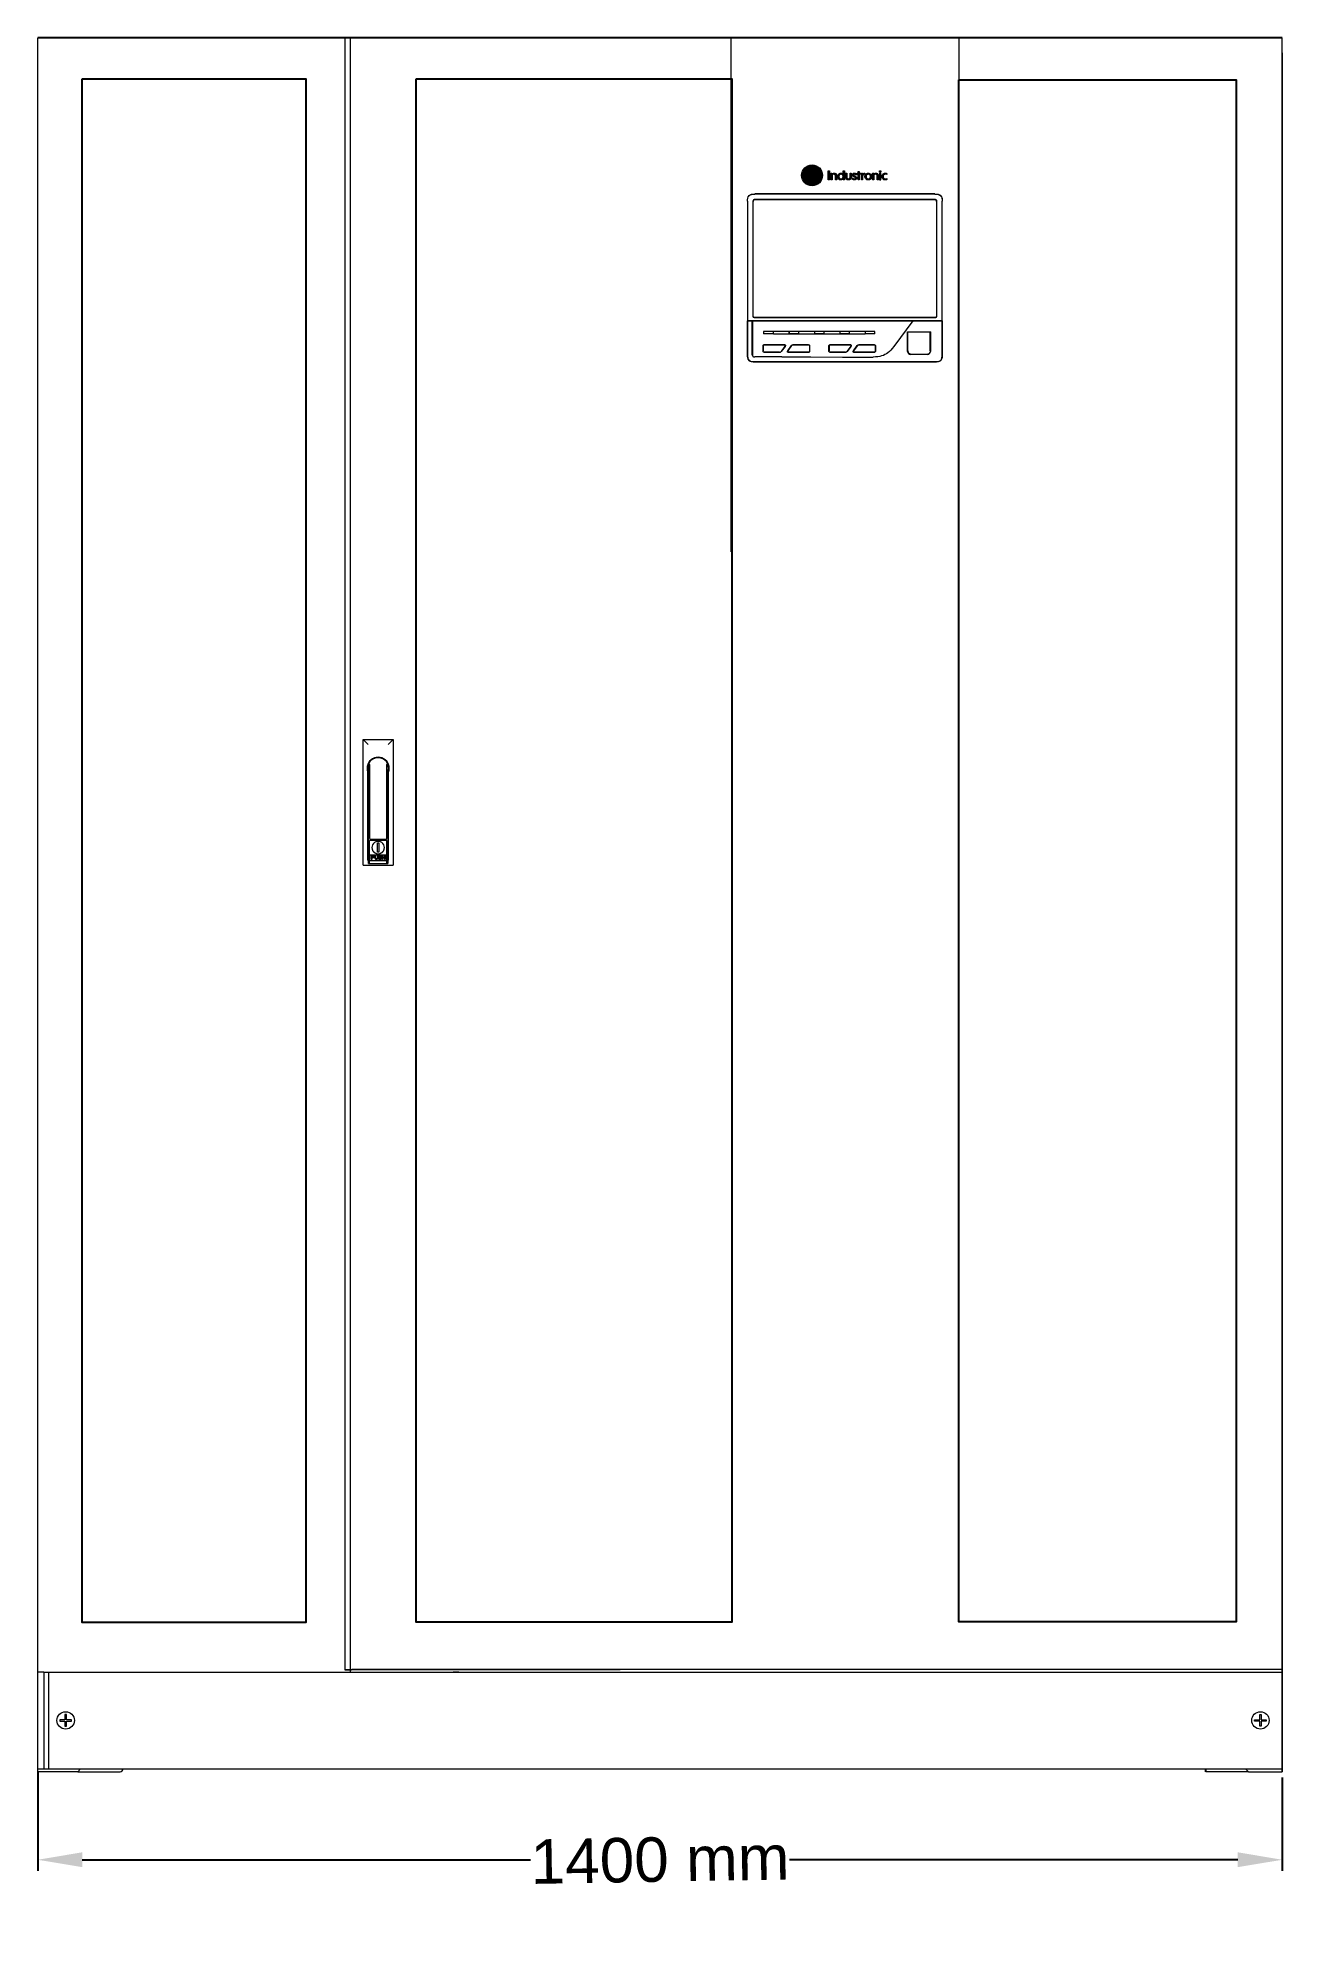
# Model space of a CAD drawing. Header units: millimetres. Extents: x 0 to 140, y -17 to 195.
import ezdxf

# ---------------------------------------------------------------- set-up
doc = ezdxf.new("R2010")
doc.units = ezdxf.units.MM
doc.layers.add('ACOT', color=7, linetype='Continuous')
doc.layers.add('Capa 1', color=7, linetype='Continuous')
doc.layers.add('Visible (ANSI)', color=7, linetype='Continuous', lineweight=50)
doc.styles.get("Standard").update_dxf_attribs({"font": 'arial.ttf'})
doc.dimstyles.new('ISO-25', dxfattribs={"dimtxt": 2.5, "dimasz": 2.5, "dimexe": 1.25, "dimexo": 0.625, "dimtad": 1, "dimtxsty": 'Standard', "dimcen": 2.5, "dimadec": 0, "dimazin": 0, "dimtfac": 1, "dimtmove": 0, "dimatfit": 3, "dimfxl": 1, "dimarcsym": 0})

msp = doc.modelspace()

# ---------------------------------------------------------------- blocks, each defined once
blk = doc.blocks.new('*D8')
at = {"color": 0, "lineweight": -2, "transparency": 16777216}
for p, q in [((0, -0.63), (0, -11.15)), ((140, -0.63), (140, -11.15)), ((5, -9.9), (55.42, -9.9)), ((135, -9.9), (84.58, -9.9))]:
    blk.add_line(p, q, dxfattribs=at)
at = {"color": 0, "transparency": 16777216}
for points in [[(5, -9.06), (5, -10.73), (0, -9.9)], [(135, -9.06), (135, -10.73), (140, -9.9)]]:
    blk.add_solid(points, dxfattribs=at)
at = {"layer": 'Defpoints', "color": 0, "transparency": 16777216}
for p in [(0, 0), (140, 0), (140, -9.9)]:
    blk.add_point(p, dxfattribs=at)
at = {"color": 0, "transparency": 16777216, "insert": (70, -9.9), "char_height": 5, "attachment_point": 5, "rotation": 1}
blk.add_mtext('1400 mm', dxfattribs=at)

# ---------------------------------------------------------------- dimensions: what is measured, and where the dimension line sits
dim = msp.add_linear_dim(base=(139.997, -9.897), p1=(0, 0), p2=(139.997, 0), text='1400 mm', dimstyle='ISO-25', override={"dimtxt": 5, "dimasz": 5})
dim.commit()
dim.dimension.update_dxf_attribs({"geometry": '*D8', "text_midpoint": (69.998, -9.897), "text_rotation": 1})

# ---------------------------------------------------------------- hatches: boundary and pattern name
at = {"linetype": 'ByBlock', "lineweight": 15}
h = msp.add_hatch(color=0, dxfattribs=at)
h.dxf.hatch_style = 1
edge = h.paths.add_edge_path()
edge.add_spline(control_points=[(89.349, 179.288), (89.349, 179.356), (89.349, 179.41), (89.349, 179.41), (89.349, 179.487), (89.365, 179.547), (89.398, 179.59)], knot_values=[17, 17, 17, 17, 17.3750225, 17.3750225, 17.3750225, 18.3750225, 18.3750225, 18.3750225, 18.3750225], degree=3, periodic=0)
edge.add_spline(control_points=[(89.398, 179.59), (89.431, 179.634), (89.481, 179.655), (89.547, 179.655)], knot_values=[16, 16, 16, 16, 17, 17, 17, 17], degree=3, periodic=0)
edge.add_spline(control_points=[(89.547, 179.655), (89.581, 179.655), (89.61, 179.649), (89.634, 179.637)], knot_values=[15, 15, 15, 15, 16, 16, 16, 16], degree=3, periodic=0)
edge.add_spline(control_points=[(89.634, 179.637), (89.658, 179.625), (89.677, 179.609), (89.692, 179.588)], knot_values=[14, 14, 14, 14, 15, 15, 15, 15], degree=3, periodic=0)
edge.add_spline(control_points=[(89.692, 179.588), (89.707, 179.567), (89.717, 179.542), (89.724, 179.514)], knot_values=[13, 13, 13, 13, 14, 14, 14, 14], degree=3, periodic=0)
edge.add_spline(control_points=[(89.724, 179.514), (89.731, 179.487), (89.735, 179.457), (89.735, 179.425)], knot_values=[12, 12, 12, 12, 13, 13, 13, 13], degree=3, periodic=0)
edge.add_spline(control_points=[(89.735, 179.425), (89.735, 179.425), (89.735, 179.024), (89.735, 179.024), (89.735, 179.024), (89.735, 179.024), (89.735, 179.024)], knot_values=[10.99999, 10.99999, 10.99999, 10.99999, 11.99999, 11.99999, 11.99999, 12, 12, 12, 12], degree=3, periodic=0)
edge.add_spline(control_points=[(89.735, 179.024), (89.735, 179.024), (89.873, 179.024), (89.873, 179.024)], knot_values=[10.00001, 10.00001, 10.00001, 10.00001, 10.99999, 10.99999, 10.99999, 10.99999], degree=3, periodic=0)
edge.add_spline(control_points=[(89.873, 179.024), (89.873, 179.024), (89.873, 179.453), (89.873, 179.453)], knot_values=[9.00001, 9.00001, 9.00001, 9.00001, 9.99999, 9.99999, 9.99999, 9.99999], degree=3, periodic=0)
edge.add_spline(control_points=[(89.873, 179.453), (89.873, 179.499), (89.867, 179.541), (89.856, 179.58)], knot_values=[8, 8, 8, 8, 9, 9, 9, 9], degree=3, periodic=0)
edge.add_spline(control_points=[(89.856, 179.58), (89.845, 179.619), (89.828, 179.653), (89.804, 179.681)], knot_values=[7, 7, 7, 7, 8, 8, 8, 8], degree=3, periodic=0)
edge.add_spline(control_points=[(89.804, 179.681), (89.781, 179.709), (89.752, 179.731), (89.716, 179.747)], knot_values=[6, 6, 6, 6, 7, 7, 7, 7], degree=3, periodic=0)
edge.add_spline(control_points=[(89.716, 179.747), (89.68, 179.763), (89.638, 179.771), (89.59, 179.771)], knot_values=[5, 5, 5, 5, 6, 6, 6, 6], degree=3, periodic=0)
edge.add_spline(control_points=[(89.59, 179.771), (89.53, 179.771), (89.482, 179.76), (89.443, 179.738)], knot_values=[4, 4, 4, 4, 5, 5, 5, 5], degree=3, periodic=0)
edge.add_spline(control_points=[(89.443, 179.738), (89.406, 179.715), (89.374, 179.685), (89.35, 179.646)], knot_values=[3, 3, 3, 3, 4, 4, 4, 4], degree=3, periodic=0)
edge.add_spline(control_points=[(89.346, 179.646), (89.346, 179.646), (89.346, 179.756), (89.346, 179.756), (89.346, 179.756), (89.346, 179.756), (89.346, 179.756)], knot_values=[0.99999, 0.99999, 0.99999, 0.99999, 1.99998, 1.99998, 1.99998, 1.99999, 1.99999, 1.99999, 1.99999], degree=3, periodic=0)
edge.add_spline(control_points=[(89.346, 179.756), (89.346, 179.756), (89.211, 179.756), (89.211, 179.756)], knot_values=[0.00001, 0.00001, 0.00001, 0.00001, 0.99999, 0.99999, 0.99999, 0.99999], degree=3, periodic=0)
edge.add_spline(control_points=[(89.211, 179.756), (89.211, 179.756), (89.211, 179.653), (89.211, 179.524)], knot_values=[20.6249775, 20.6249775, 20.6249775, 20.6249775, 21, 21, 21, 21], degree=3, periodic=0)
edge.add_spline(control_points=[(89.211, 179.524), (89.211, 179.396), (89.211, 179.241), (89.211, 179.138)], knot_values=[20.249985, 20.249985, 20.249985, 20.249985, 20.6249775, 20.6249775, 20.6249775, 20.6249775], degree=3, periodic=0)
edge.add_spline(control_points=[(89.211, 179.138), (89.211, 179.113), (89.211, 179.09), (89.211, 179.072)], knot_values=[20.1562369, 20.1562369, 20.1562369, 20.1562369, 20.249985, 20.249985, 20.249985, 20.249985], degree=3, periodic=0)
edge.add_spline(control_points=[(89.211, 179.072), (89.211, 179.054), (89.211, 179.04), (89.211, 179.032)], knot_values=[20.0624887, 20.0624887, 20.0624887, 20.0624887, 20.1562369, 20.1562369, 20.1562369, 20.1562369], degree=3, periodic=0)
edge.add_spline(control_points=[(89.211, 179.024), (89.211, 179.024), (89.211, 179.024), (89.211, 179.024), (89.211, 179.024), (89.211, 179.024), (89.211, 179.024)], knot_values=[19.9980369, 19.9980369, 19.9980369, 19.9980369, 20.0004682, 20.0004682, 20.0004682, 20.0024314, 20.0024314, 20.0024314, 20.0024314], degree=3, periodic=0)
edge.add_spline(control_points=[(89.217, 179.024), (89.222, 179.024), (89.232, 179.024), (89.243, 179.024)], knot_values=[19.6874962, 19.6874962, 19.6874962, 19.6874962, 19.8749925, 19.8749925, 19.8749925, 19.8749925], degree=3, periodic=0)
edge.add_spline(control_points=[(89.243, 179.024), (89.254, 179.024), (89.267, 179.024), (89.28, 179.024)], knot_values=[19.5, 19.5, 19.5, 19.5, 19.6874962, 19.6874962, 19.6874962, 19.6874962], degree=3, periodic=0)
edge.add_spline(control_points=[(89.28, 179.024), (89.293, 179.024), (89.306, 179.024), (89.317, 179.024)], knot_values=[19.3125038, 19.3125038, 19.3125038, 19.3125038, 19.5, 19.5, 19.5, 19.5], degree=3, periodic=0)
edge.add_spline(control_points=[(89.317, 179.024), (89.328, 179.024), (89.337, 179.024), (89.343, 179.024)], knot_values=[19.1250075, 19.1250075, 19.1250075, 19.1250075, 19.3125038, 19.3125038, 19.3125038, 19.3125038], degree=3, periodic=0)
edge.add_spline(control_points=[(89.349, 179.024), (89.349, 179.024), (89.349, 179.024), (89.349, 179.024), (89.349, 179.024), (89.349, 179.024), (89.349, 179.024)], knot_values=[18.9990334, 18.9990334, 18.9990334, 18.9990334, 19.0039261, 19.0039261, 19.0039261, 19.0048927, 19.0048927, 19.0048927, 19.0048927], degree=3, periodic=0)
edge.add_spline(control_points=[(89.349, 179.028), (89.349, 179.032), (89.349, 179.04), (89.349, 179.049)], knot_values=[18.8437631, 18.8437631, 18.8437631, 18.8437631, 18.9375112, 18.9375112, 18.9375112, 18.9375112], degree=3, periodic=0)
edge.add_spline(control_points=[(89.349, 179.049), (89.349, 179.059), (89.349, 179.071), (89.349, 179.084)], knot_values=[18.750015, 18.750015, 18.750015, 18.750015, 18.8437631, 18.8437631, 18.8437631, 18.8437631], degree=3, periodic=0)
edge.add_spline(control_points=[(89.349, 179.084), (89.349, 179.138), (89.349, 179.22), (89.349, 179.288)], knot_values=[18.3750225, 18.3750225, 18.3750225, 18.3750225, 18.750015, 18.750015, 18.750015, 18.750015], degree=3, periodic=0)
h = msp.add_hatch(color=0, dxfattribs=at)
h.dxf.hatch_style = 1
edge = h.paths.add_edge_path()
edge.add_spline(control_points=[(91.625, 179.574), (91.625, 179.544), (91.63, 179.517), (91.64, 179.496)], knot_values=[11, 11, 11, 11, 12, 12, 12, 12], degree=3, periodic=0)
edge.add_spline(control_points=[(91.64, 179.496), (91.651, 179.474), (91.665, 179.455), (91.683, 179.438)], knot_values=[10, 10, 10, 10, 11, 11, 11, 11], degree=3, periodic=0)
edge.add_spline(control_points=[(91.683, 179.438), (91.701, 179.421), (91.723, 179.406), (91.748, 179.394)], knot_values=[9, 9, 9, 9, 10, 10, 10, 10], degree=3, periodic=0)
edge.add_spline(control_points=[(91.748, 179.394), (91.773, 179.381), (91.8, 179.37), (91.829, 179.358)], knot_values=[8, 8, 8, 8, 9, 9, 9, 9], degree=3, periodic=0)
edge.add_spline(control_points=[(91.829, 179.358), (91.857, 179.347), (91.88, 179.337), (91.9, 179.326)], knot_values=[7, 7, 7, 7, 8, 8, 8, 8], degree=3, periodic=0)
edge.add_spline(control_points=[(91.9, 179.326), (91.919, 179.316), (91.935, 179.306), (91.946, 179.295)], knot_values=[6, 6, 6, 6, 7, 7, 7, 7], degree=3, periodic=0)
edge.add_spline(control_points=[(91.946, 179.295), (91.958, 179.284), (91.966, 179.272), (91.971, 179.259)], knot_values=[5, 5, 5, 5, 6, 6, 6, 6], degree=3, periodic=0)
edge.add_spline(control_points=[(91.971, 179.259), (91.977, 179.246), (91.979, 179.232), (91.979, 179.215)], knot_values=[4, 4, 4, 4, 5, 5, 5, 5], degree=3, periodic=0)
edge.add_spline(control_points=[(91.979, 179.215), (91.979, 179.186), (91.968, 179.164), (91.946, 179.149)], knot_values=[3, 3, 3, 3, 4, 4, 4, 4], degree=3, periodic=0)
edge.add_spline(control_points=[(91.946, 179.149), (91.925, 179.133), (91.897, 179.125), (91.864, 179.124)], knot_values=[2, 2, 2, 2, 3, 3, 3, 3], degree=3, periodic=0)
edge.add_spline(control_points=[(91.864, 179.124), (91.818, 179.124), (91.783, 179.133), (91.759, 179.151)], knot_values=[1, 1, 1, 1, 2, 2, 2, 2], degree=3, periodic=0)
edge.add_spline(control_points=[(91.759, 179.151), (91.735, 179.169), (91.716, 179.196), (91.703, 179.23)], knot_values=[0, 0, 0, 0, 1, 1, 1, 1], degree=3, periodic=0)
edge.add_spline(control_points=[(91.703, 179.23), (91.703, 179.23), (91.593, 179.187), (91.593, 179.187)], knot_values=[34.00001, 34.00001, 34.00001, 34.00001, 34.99999, 34.99999, 34.99999, 34.99999], degree=3, periodic=0)
edge.add_spline(control_points=[(91.593, 179.187), (91.607, 179.131), (91.638, 179.088), (91.686, 179.056)], knot_values=[33, 33, 33, 33, 34, 34, 34, 34], degree=3, periodic=0)
edge.add_spline(control_points=[(91.686, 179.056), (91.734, 179.024), (91.792, 179.008), (91.861, 179.008)], knot_values=[32, 32, 32, 32, 33, 33, 33, 33], degree=3, periodic=0)
edge.add_spline(control_points=[(91.861, 179.008), (91.903, 179.008), (91.939, 179.015), (91.97, 179.028)], knot_values=[31, 31, 31, 31, 32, 32, 32, 32], degree=3, periodic=0)
edge.add_spline(control_points=[(91.97, 179.028), (92.001, 179.041), (92.027, 179.058), (92.047, 179.078)], knot_values=[30, 30, 30, 30, 31, 31, 31, 31], degree=3, periodic=0)
edge.add_spline(control_points=[(92.047, 179.078), (92.068, 179.099), (92.083, 179.122), (92.093, 179.146)], knot_values=[29, 29, 29, 29, 30, 30, 30, 30], degree=3, periodic=0)
edge.add_spline(control_points=[(92.093, 179.146), (92.103, 179.172), (92.109, 179.196), (92.109, 179.22)], knot_values=[28, 28, 28, 28, 29, 29, 29, 29], degree=3, periodic=0)
edge.add_spline(control_points=[(92.109, 179.22), (92.109, 179.254), (92.103, 179.282), (92.092, 179.306)], knot_values=[27, 27, 27, 27, 28, 28, 28, 28], degree=3, periodic=0)
edge.add_spline(control_points=[(92.092, 179.306), (92.081, 179.33), (92.066, 179.351), (92.046, 179.369)], knot_values=[26, 26, 26, 26, 27, 27, 27, 27], degree=3, periodic=0)
edge.add_spline(control_points=[(92.046, 179.369), (92.026, 179.387), (92.004, 179.403), (91.977, 179.416)], knot_values=[25, 25, 25, 25, 26, 26, 26, 26], degree=3, periodic=0)
edge.add_spline(control_points=[(91.977, 179.416), (91.951, 179.43), (91.922, 179.443), (91.891, 179.456)], knot_values=[24, 24, 24, 24, 25, 25, 25, 25], degree=3, periodic=0)
edge.add_spline(control_points=[(91.891, 179.456), (91.844, 179.476), (91.81, 179.494), (91.788, 179.51)], knot_values=[23, 23, 23, 23, 24, 24, 24, 24], degree=3, periodic=0)
edge.add_spline(control_points=[(91.788, 179.51), (91.767, 179.525), (91.756, 179.547), (91.756, 179.576)], knot_values=[22, 22, 22, 22, 23, 23, 23, 23], degree=3, periodic=0)
edge.add_spline(control_points=[(91.756, 179.576), (91.756, 179.597), (91.765, 179.616), (91.782, 179.632)], knot_values=[21, 21, 21, 21, 22, 22, 22, 22], degree=3, periodic=0)
edge.add_spline(control_points=[(91.782, 179.632), (91.799, 179.648), (91.824, 179.655), (91.857, 179.655)], knot_values=[20, 20, 20, 20, 21, 21, 21, 21], degree=3, periodic=0)
edge.add_spline(control_points=[(91.857, 179.655), (91.929, 179.655), (91.974, 179.623), (91.99, 179.558)], knot_values=[19, 19, 19, 19, 20, 20, 20, 20], degree=3, periodic=0)
edge.add_spline(control_points=[(91.99, 179.558), (91.99, 179.558), (92.099, 179.595), (92.099, 179.595)], knot_values=[18.00001, 18.00001, 18.00001, 18.00001, 19, 19, 19, 19], degree=3, periodic=0)
edge.add_spline(control_points=[(92.099, 179.595), (92.089, 179.651), (92.063, 179.694), (92.021, 179.725)], knot_values=[17, 17, 17, 17, 18, 18, 18, 18], degree=3, periodic=0)
edge.add_spline(control_points=[(92.021, 179.725), (91.979, 179.756), (91.923, 179.771), (91.854, 179.771)], knot_values=[16, 16, 16, 16, 17, 17, 17, 17], degree=3, periodic=0)
edge.add_spline(control_points=[(91.854, 179.771), (91.819, 179.771), (91.787, 179.765), (91.759, 179.755)], knot_values=[15, 15, 15, 15, 16, 16, 16, 16], degree=3, periodic=0)
edge.add_spline(control_points=[(91.759, 179.755), (91.731, 179.744), (91.707, 179.73), (91.687, 179.713)], knot_values=[14, 14, 14, 14, 15, 15, 15, 15], degree=3, periodic=0)
edge.add_spline(control_points=[(91.687, 179.713), (91.667, 179.695), (91.652, 179.674), (91.641, 179.649)], knot_values=[13, 13, 13, 13, 14, 14, 14, 14], degree=3, periodic=0)
edge.add_spline(control_points=[(91.641, 179.649), (91.63, 179.626), (91.625, 179.6), (91.625, 179.574)], knot_values=[12, 12, 12, 12, 13, 13, 13, 13], degree=3, periodic=0)
edge = h.paths.add_edge_path()
edge.add_spline(control_points=[(91.377, 179.756), (91.377, 179.756), (91.377, 179.354), (91.377, 179.354)], knot_values=[10.00001, 10.00001, 10.00001, 10.00001, 10.99999, 10.99999, 10.99999, 10.99999], degree=3, periodic=0)
edge.add_spline(control_points=[(91.377, 179.354), (91.377, 179.323), (91.374, 179.293), (91.366, 179.265)], knot_values=[9, 9, 9, 9, 10, 10, 10, 10], degree=3, periodic=0)
edge.add_spline(control_points=[(91.366, 179.265), (91.359, 179.237), (91.347, 179.213), (91.333, 179.192)], knot_values=[8, 8, 8, 8, 9, 9, 9, 9], degree=3, periodic=0)
edge.add_spline(control_points=[(91.333, 179.192), (91.318, 179.171), (91.299, 179.154), (91.276, 179.142)], knot_values=[7, 7, 7, 7, 8, 8, 8, 8], degree=3, periodic=0)
edge.add_spline(control_points=[(91.276, 179.142), (91.253, 179.13), (91.226, 179.124), (91.195, 179.124)], knot_values=[6, 6, 6, 6, 7, 7, 7, 7], degree=3, periodic=0)
edge.add_spline(control_points=[(91.195, 179.124), (91.163, 179.124), (91.136, 179.13), (91.113, 179.142)], knot_values=[5, 5, 5, 5, 6, 6, 6, 6], degree=3, periodic=0)
edge.add_spline(control_points=[(91.113, 179.142), (91.09, 179.154), (91.071, 179.171), (91.057, 179.192)], knot_values=[4, 4, 4, 4, 5, 5, 5, 5], degree=3, periodic=0)
edge.add_spline(control_points=[(91.057, 179.192), (91.042, 179.213), (91.031, 179.237), (91.023, 179.265)], knot_values=[3, 3, 3, 3, 4, 4, 4, 4], degree=3, periodic=0)
edge.add_spline(control_points=[(91.023, 179.265), (91.016, 179.293), (91.012, 179.323), (91.012, 179.354)], knot_values=[2, 2, 2, 2, 3, 3, 3, 3], degree=3, periodic=0)
edge.add_spline(control_points=[(91.012, 179.354), (91.012, 179.354), (91.012, 179.756), (91.012, 179.756), (91.012, 179.756), (91.012, 179.756), (91.012, 179.756)], knot_values=[0.99999, 0.99999, 0.99999, 0.99999, 1.99999, 1.99999, 1.99999, 2, 2, 2, 2], degree=3, periodic=0)
edge.add_spline(control_points=[(91.012, 179.756), (91.012, 179.756), (90.874, 179.756), (90.874, 179.756)], knot_values=[0.00001, 0.00001, 0.00001, 0.00001, 0.99999, 0.99999, 0.99999, 0.99999], degree=3, periodic=0)
edge.add_spline(control_points=[(90.874, 179.756), (90.874, 179.756), (90.874, 179.333), (90.874, 179.333)], knot_values=[21.00001, 21.00001, 21.00001, 21.00001, 21.99999, 21.99999, 21.99999, 21.99999], degree=3, periodic=0)
edge.add_spline(control_points=[(90.874, 179.333), (90.874, 179.284), (90.882, 179.24), (90.898, 179.2)], knot_values=[20, 20, 20, 20, 21, 21, 21, 21], degree=3, periodic=0)
edge.add_spline(control_points=[(90.898, 179.2), (90.914, 179.161), (90.935, 179.126), (90.964, 179.098)], knot_values=[19, 19, 19, 19, 20, 20, 20, 20], degree=3, periodic=0)
edge.add_spline(control_points=[(90.964, 179.098), (90.992, 179.069), (91.026, 179.047), (91.065, 179.032)], knot_values=[18, 18, 18, 18, 19, 19, 19, 19], degree=3, periodic=0)
edge.add_spline(control_points=[(91.065, 179.032), (91.104, 179.016), (91.147, 179.008), (91.193, 179.008)], knot_values=[17, 17, 17, 17, 18, 18, 18, 18], degree=3, periodic=0)
edge.add_spline(control_points=[(91.193, 179.008), (91.241, 179.008), (91.284, 179.016), (91.323, 179.032)], knot_values=[16, 16, 16, 16, 17, 17, 17, 17], degree=3, periodic=0)
edge.add_spline(control_points=[(91.323, 179.032), (91.362, 179.048), (91.396, 179.071), (91.425, 179.099)], knot_values=[15, 15, 15, 15, 16, 16, 16, 16], degree=3, periodic=0)
edge.add_spline(control_points=[(91.425, 179.099), (91.453, 179.128), (91.476, 179.162), (91.491, 179.202)], knot_values=[14, 14, 14, 14, 15, 15, 15, 15], degree=3, periodic=0)
edge.add_spline(control_points=[(91.491, 179.202), (91.507, 179.242), (91.515, 179.287), (91.515, 179.336)], knot_values=[13, 13, 13, 13, 14, 14, 14, 14], degree=3, periodic=0)
edge.add_spline(control_points=[(91.515, 179.336), (91.515, 179.336), (91.515, 179.756), (91.515, 179.756), (91.515, 179.756), (91.515, 179.756), (91.515, 179.756)], knot_values=[11.99999, 11.99999, 11.99999, 11.99999, 12.99999, 12.99999, 12.99999, 13, 13, 13, 13], degree=3, periodic=0)
edge.add_spline(control_points=[(91.515, 179.756), (91.515, 179.756), (91.377, 179.756), (91.377, 179.756)], knot_values=[11.00001, 11.00001, 11.00001, 11.00001, 11.99999, 11.99999, 11.99999, 11.99999], degree=3, periodic=0)
h = msp.add_hatch(color=0, dxfattribs=at)
h.dxf.hatch_style = 1
h.paths.add_polyline_path([(92.419, 179.647), (92.58, 179.647), (92.58, 179.756), (92.419, 179.756), (92.419, 179.96), (92.281, 179.96), (92.281, 179.756), (92.162, 179.756), (92.162, 179.647), (92.281, 179.647), (92.281, 179.024), (92.419, 179.024)])
h = msp.add_hatch(color=0, dxfattribs=at)
h.dxf.hatch_style = 1
edge = h.paths.add_edge_path()
edge.add_spline(control_points=[(92.652, 179.756), (92.652, 179.756), (92.652, 179.653), (92.652, 179.524)], knot_values=[10.6249775, 10.6249775, 10.6249775, 10.6249775, 11, 11, 11, 11], degree=3, periodic=0)
edge.add_spline(control_points=[(92.652, 179.524), (92.652, 179.396), (92.652, 179.241), (92.652, 179.138)], knot_values=[10.249985, 10.249985, 10.249985, 10.249985, 10.6249775, 10.6249775, 10.6249775, 10.6249775], degree=3, periodic=0)
edge.add_spline(control_points=[(92.652, 179.138), (92.652, 179.113), (92.652, 179.09), (92.652, 179.072)], knot_values=[10.1562369, 10.1562369, 10.1562369, 10.1562369, 10.249985, 10.249985, 10.249985, 10.249985], degree=3, periodic=0)
edge.add_spline(control_points=[(92.652, 179.072), (92.652, 179.054), (92.652, 179.04), (92.652, 179.032)], knot_values=[10.0624887, 10.0624887, 10.0624887, 10.0624887, 10.1562369, 10.1562369, 10.1562369, 10.1562369], degree=3, periodic=0)
edge.add_spline(control_points=[(92.652, 179.024), (92.652, 179.024), (92.652, 179.024), (92.652, 179.024), (92.652, 179.024), (92.652, 179.024), (92.652, 179.024)], knot_values=[9.9980369, 9.9980369, 9.9980369, 9.9980369, 10.0004682, 10.0004682, 10.0004682, 10.0024314, 10.0024314, 10.0024314, 10.0024314], degree=3, periodic=0)
edge.add_spline(control_points=[(92.654, 179.024), (92.655, 179.024), (92.656, 179.024), (92.658, 179.024)], knot_values=[9.8749925, 9.8749925, 9.8749925, 9.8749925, 9.9218666, 9.9218666, 9.9218666, 9.9218666], degree=3, periodic=0)
edge.add_spline(control_points=[(92.658, 179.024), (92.663, 179.024), (92.673, 179.024), (92.684, 179.024)], knot_values=[9.6874963, 9.6874963, 9.6874963, 9.6874963, 9.8749925, 9.8749925, 9.8749925, 9.8749925], degree=3, periodic=0)
edge.add_spline(control_points=[(92.684, 179.024), (92.695, 179.024), (92.708, 179.024), (92.721, 179.024)], knot_values=[9.5, 9.5, 9.5, 9.5, 9.6874963, 9.6874963, 9.6874963, 9.6874963], degree=3, periodic=0)
edge.add_spline(control_points=[(92.721, 179.024), (92.734, 179.024), (92.747, 179.024), (92.758, 179.024)], knot_values=[9.3125037, 9.3125037, 9.3125037, 9.3125037, 9.5, 9.5, 9.5, 9.5], degree=3, periodic=0)
edge.add_spline(control_points=[(92.758, 179.024), (92.769, 179.024), (92.778, 179.024), (92.784, 179.024)], knot_values=[9.1250075, 9.1250075, 9.1250075, 9.1250075, 9.3125037, 9.3125037, 9.3125037, 9.3125037], degree=3, periodic=0)
edge.add_spline(control_points=[(92.79, 179.024), (92.79, 179.024), (92.79, 179.024), (92.79, 179.024), (92.79, 179.024), (92.79, 179.024), (92.79, 179.024)], knot_values=[8.9990334, 8.9990334, 8.9990334, 8.9990334, 9.0039261, 9.0039261, 9.0039261, 9.0048927, 9.0048927, 9.0048927, 9.0048927], degree=3, periodic=0)
edge.add_spline(control_points=[(92.79, 179.028), (92.79, 179.032), (92.79, 179.039), (92.79, 179.048)], knot_values=[8.8437631, 8.8437631, 8.8437631, 8.8437631, 8.9375112, 8.9375112, 8.9375112, 8.9375112], degree=3, periodic=0)
edge.add_spline(control_points=[(92.79, 179.048), (92.79, 179.057), (92.79, 179.068), (92.79, 179.081)], knot_values=[8.750015, 8.750015, 8.750015, 8.750015, 8.8437631, 8.8437631, 8.8437631, 8.8437631], degree=3, periodic=0)
edge.add_spline(control_points=[(92.79, 179.081), (92.79, 179.133), (92.79, 179.21), (92.79, 179.274)], knot_values=[8.3750225, 8.3750225, 8.3750225, 8.3750225, 8.750015, 8.750015, 8.750015, 8.750015], degree=3, periodic=0)
edge.add_spline(control_points=[(92.79, 179.274), (92.79, 179.339), (92.79, 179.39), (92.79, 179.39), (92.79, 179.475), (92.809, 179.538), (92.847, 179.58)], knot_values=[7, 7, 7, 7, 7.3750225, 7.3750225, 7.3750225, 8.3750225, 8.3750225, 8.3750225, 8.3750225], degree=3, periodic=0)
edge.add_spline(control_points=[(92.847, 179.58), (92.886, 179.621), (92.947, 179.641), (93.032, 179.641)], knot_values=[6, 6, 6, 6, 7, 7, 7, 7], degree=3, periodic=0)
edge.add_spline(control_points=[(93.032, 179.641), (93.032, 179.641), (93.032, 179.771), (93.032, 179.771)], knot_values=[5.00001, 5.00001, 5.00001, 5.00001, 6, 6, 6, 6], degree=3, periodic=0)
edge.add_spline(control_points=[(93.032, 179.771), (92.972, 179.771), (92.923, 179.76), (92.884, 179.738)], knot_values=[4, 4, 4, 4, 5, 5, 5, 5], degree=3, periodic=0)
edge.add_spline(control_points=[(92.884, 179.738), (92.846, 179.715), (92.815, 179.684), (92.791, 179.643)], knot_values=[3, 3, 3, 3, 4, 4, 4, 4], degree=3, periodic=0)
edge.add_spline(control_points=[(92.791, 179.643), (92.791, 179.643), (92.787, 179.643), (92.787, 179.643), (92.787, 179.643), (92.787, 179.643), (92.787, 179.643)], knot_values=[1.99999, 1.99999, 1.99999, 1.99999, 2.99999, 2.99999, 2.99999, 3, 3, 3, 3], degree=3, periodic=0)
edge.add_spline(control_points=[(92.787, 179.643), (92.787, 179.643), (92.787, 179.756), (92.787, 179.756), (92.787, 179.756), (92.787, 179.756), (92.787, 179.756)], knot_values=[0.99999, 0.99999, 0.99999, 0.99999, 1.99998, 1.99998, 1.99998, 1.99999, 1.99999, 1.99999, 1.99999], degree=3, periodic=0)
edge.add_spline(control_points=[(92.787, 179.756), (92.787, 179.756), (92.652, 179.756), (92.652, 179.756)], knot_values=[0.00001, 0.00001, 0.00001, 0.00001, 0.99999, 0.99999, 0.99999, 0.99999], degree=3, periodic=0)
h = msp.add_hatch(color=0, dxfattribs=at)
h.dxf.hatch_style = 1
edge = h.paths.add_edge_path()
edge.add_spline(control_points=[(93.427, 179.008), (93.481, 179.008), (93.531, 179.018), (93.577, 179.037)], knot_values=[15, 15, 15, 15, 16, 16, 16, 16], degree=3, periodic=0)
edge.add_spline(control_points=[(93.577, 179.037), (93.623, 179.056), (93.662, 179.083), (93.695, 179.117)], knot_values=[14, 14, 14, 14, 15, 15, 15, 15], degree=3, periodic=0)
edge.add_spline(control_points=[(93.695, 179.117), (93.729, 179.152), (93.755, 179.192), (93.774, 179.239)], knot_values=[13, 13, 13, 13, 14, 14, 14, 14], degree=3, periodic=0)
edge.add_spline(control_points=[(93.774, 179.239), (93.794, 179.285), (93.803, 179.336), (93.803, 179.39)], knot_values=[12, 12, 12, 12, 13, 13, 13, 13], degree=3, periodic=0)
edge.add_spline(control_points=[(93.803, 179.39), (93.803, 179.444), (93.794, 179.494), (93.774, 179.541)], knot_values=[11, 11, 11, 11, 12, 12, 12, 12], degree=3, periodic=0)
edge.add_spline(control_points=[(93.774, 179.541), (93.755, 179.587), (93.729, 179.628), (93.695, 179.662)], knot_values=[10, 10, 10, 10, 11, 11, 11, 11], degree=3, periodic=0)
edge.add_spline(control_points=[(93.695, 179.662), (93.662, 179.697), (93.623, 179.723), (93.577, 179.742)], knot_values=[9, 9, 9, 9, 10, 10, 10, 10], degree=3, periodic=0)
edge.add_spline(control_points=[(93.577, 179.742), (93.531, 179.761), (93.481, 179.771), (93.427, 179.771)], knot_values=[8, 8, 8, 8, 9, 9, 9, 9], degree=3, periodic=0)
edge.add_spline(control_points=[(93.427, 179.771), (93.373, 179.771), (93.323, 179.761), (93.277, 179.742)], knot_values=[7, 7, 7, 7, 8, 8, 8, 8], degree=3, periodic=0)
edge.add_spline(control_points=[(93.277, 179.742), (93.231, 179.723), (93.191, 179.697), (93.158, 179.662)], knot_values=[6, 6, 6, 6, 7, 7, 7, 7], degree=3, periodic=0)
edge.add_spline(control_points=[(93.158, 179.662), (93.124, 179.628), (93.098, 179.587), (93.08, 179.541)], knot_values=[5, 5, 5, 5, 6, 6, 6, 6], degree=3, periodic=0)
edge.add_spline(control_points=[(93.08, 179.541), (93.061, 179.494), (93.052, 179.444), (93.052, 179.39)], knot_values=[4, 4, 4, 4, 5, 5, 5, 5], degree=3, periodic=0)
edge.add_spline(control_points=[(93.052, 179.39), (93.052, 179.336), (93.061, 179.285), (93.08, 179.239)], knot_values=[3, 3, 3, 3, 4, 4, 4, 4], degree=3, periodic=0)
edge.add_spline(control_points=[(93.08, 179.239), (93.098, 179.192), (93.124, 179.152), (93.158, 179.117)], knot_values=[2, 2, 2, 2, 3, 3, 3, 3], degree=3, periodic=0)
edge.add_spline(control_points=[(93.158, 179.117), (93.191, 179.083), (93.231, 179.056), (93.277, 179.037)], knot_values=[1, 1, 1, 1, 2, 2, 2, 2], degree=3, periodic=0)
edge.add_spline(control_points=[(93.277, 179.037), (93.323, 179.018), (93.373, 179.008), (93.427, 179.008)], knot_values=[0, 0, 0, 0, 1, 1, 1, 1], degree=3, periodic=0)
edge = h.paths.add_edge_path(flags=16)
edge.add_spline(control_points=[(93.427, 179.124), (93.461, 179.124), (93.493, 179.131), (93.521, 179.144)], knot_values=[0, 0, 0, 0, 1, 1, 1, 1], degree=3, periodic=0)
edge.add_spline(control_points=[(93.521, 179.144), (93.55, 179.157), (93.575, 179.175), (93.597, 179.199)], knot_values=[1, 1, 1, 1, 2, 2, 2, 2], degree=3, periodic=0)
edge.add_spline(control_points=[(93.597, 179.199), (93.618, 179.222), (93.635, 179.25), (93.647, 179.283)], knot_values=[2, 2, 2, 2, 3, 3, 3, 3], degree=3, periodic=0)
edge.add_spline(control_points=[(93.647, 179.283), (93.659, 179.316), (93.665, 179.351), (93.665, 179.39)], knot_values=[3, 3, 3, 3, 4, 4, 4, 4], degree=3, periodic=0)
edge.add_spline(control_points=[(93.665, 179.39), (93.665, 179.429), (93.659, 179.465), (93.647, 179.497)], knot_values=[4, 4, 4, 4, 5, 5, 5, 5], degree=3, periodic=0)
edge.add_spline(control_points=[(93.647, 179.497), (93.635, 179.529), (93.618, 179.557), (93.597, 179.581)], knot_values=[5, 5, 5, 5, 6, 6, 6, 6], degree=3, periodic=0)
edge.add_spline(control_points=[(93.597, 179.581), (93.575, 179.604), (93.55, 179.623), (93.521, 179.636)], knot_values=[6, 6, 6, 6, 7, 7, 7, 7], degree=3, periodic=0)
edge.add_spline(control_points=[(93.521, 179.636), (93.493, 179.649), (93.461, 179.655), (93.427, 179.655)], knot_values=[7, 7, 7, 7, 8, 8, 8, 8], degree=3, periodic=0)
edge.add_spline(control_points=[(93.427, 179.655), (93.393, 179.655), (93.362, 179.649), (93.333, 179.636)], knot_values=[8, 8, 8, 8, 9, 9, 9, 9], degree=3, periodic=0)
edge.add_spline(control_points=[(93.333, 179.636), (93.303, 179.623), (93.278, 179.604), (93.257, 179.581)], knot_values=[9, 9, 9, 9, 10, 10, 10, 10], degree=3, periodic=0)
edge.add_spline(control_points=[(93.257, 179.581), (93.236, 179.557), (93.22, 179.529), (93.208, 179.497)], knot_values=[10, 10, 10, 10, 11, 11, 11, 11], degree=3, periodic=0)
edge.add_spline(control_points=[(93.208, 179.497), (93.196, 179.465), (93.19, 179.429), (93.19, 179.39)], knot_values=[11, 11, 11, 11, 12, 12, 12, 12], degree=3, periodic=0)
edge.add_spline(control_points=[(93.19, 179.39), (93.19, 179.351), (93.196, 179.316), (93.208, 179.283)], knot_values=[12, 12, 12, 12, 13, 13, 13, 13], degree=3, periodic=0)
edge.add_spline(control_points=[(93.208, 179.283), (93.22, 179.25), (93.236, 179.222), (93.257, 179.199)], knot_values=[13, 13, 13, 13, 14, 14, 14, 14], degree=3, periodic=0)
edge.add_spline(control_points=[(93.257, 179.199), (93.278, 179.175), (93.303, 179.157), (93.333, 179.144)], knot_values=[14, 14, 14, 14, 15, 15, 15, 15], degree=3, periodic=0)
edge.add_spline(control_points=[(93.333, 179.144), (93.362, 179.131), (93.393, 179.124), (93.427, 179.124)], knot_values=[15, 15, 15, 15, 16, 16, 16, 16], degree=3, periodic=0)
h = msp.add_hatch(color=0, dxfattribs=at)
h.dxf.hatch_style = 1
edge = h.paths.add_edge_path()
edge.add_spline(control_points=[(93.913, 179.524), (93.913, 179.396), (93.913, 179.241), (93.913, 179.138)], knot_values=[20.249985, 20.249985, 20.249985, 20.249985, 20.6249775, 20.6249775, 20.6249775, 20.6249775], degree=3, periodic=0)
edge.add_spline(control_points=[(93.913, 179.138), (93.913, 179.113), (93.913, 179.09), (93.913, 179.072)], knot_values=[20.1562369, 20.1562369, 20.1562369, 20.1562369, 20.249985, 20.249985, 20.249985, 20.249985], degree=3, periodic=0)
edge.add_spline(control_points=[(93.913, 179.072), (93.913, 179.054), (93.913, 179.04), (93.913, 179.032)], knot_values=[20.0624887, 20.0624887, 20.0624887, 20.0624887, 20.1562369, 20.1562369, 20.1562369, 20.1562369], degree=3, periodic=0)
edge.add_spline(control_points=[(93.913, 179.024), (93.913, 179.024), (93.913, 179.024), (93.913, 179.024), (93.913, 179.024), (93.913, 179.024), (93.913, 179.024)], knot_values=[19.9980369, 19.9980369, 19.9980369, 19.9980369, 20.0004682, 20.0004682, 20.0004682, 20.0024314, 20.0024314, 20.0024314, 20.0024314], degree=3, periodic=0)
edge.add_spline(control_points=[(93.916, 179.024), (93.916, 179.024), (93.918, 179.024), (93.919, 179.024)], knot_values=[19.8749925, 19.8749925, 19.8749925, 19.8749925, 19.9218666, 19.9218666, 19.9218666, 19.9218666], degree=3, periodic=0)
edge.add_spline(control_points=[(93.919, 179.024), (93.925, 179.024), (93.934, 179.024), (93.945, 179.024)], knot_values=[19.6874962, 19.6874962, 19.6874962, 19.6874962, 19.8749925, 19.8749925, 19.8749925, 19.8749925], degree=3, periodic=0)
edge.add_spline(control_points=[(93.945, 179.024), (93.956, 179.024), (93.969, 179.024), (93.982, 179.024)], knot_values=[19.5, 19.5, 19.5, 19.5, 19.6874962, 19.6874962, 19.6874962, 19.6874962], degree=3, periodic=0)
edge.add_spline(control_points=[(93.982, 179.024), (93.995, 179.024), (94.008, 179.024), (94.019, 179.024)], knot_values=[19.3125038, 19.3125038, 19.3125038, 19.3125038, 19.5, 19.5, 19.5, 19.5], degree=3, periodic=0)
edge.add_spline(control_points=[(94.019, 179.024), (94.03, 179.024), (94.04, 179.024), (94.045, 179.024)], knot_values=[19.1250075, 19.1250075, 19.1250075, 19.1250075, 19.3125038, 19.3125038, 19.3125038, 19.3125038], degree=3, periodic=0)
edge.add_spline(control_points=[(94.051, 179.024), (94.051, 179.024), (94.051, 179.024), (94.051, 179.024), (94.051, 179.024), (94.051, 179.024), (94.051, 179.024)], knot_values=[18.9990334, 18.9990334, 18.9990334, 18.9990334, 19.0039261, 19.0039261, 19.0039261, 19.0048927, 19.0048927, 19.0048927, 19.0048927], degree=3, periodic=0)
edge.add_spline(control_points=[(94.051, 179.028), (94.051, 179.032), (94.051, 179.04), (94.051, 179.049)], knot_values=[18.8437631, 18.8437631, 18.8437631, 18.8437631, 18.9375112, 18.9375112, 18.9375112, 18.9375112], degree=3, periodic=0)
edge.add_spline(control_points=[(94.051, 179.049), (94.051, 179.059), (94.051, 179.071), (94.051, 179.084)], knot_values=[18.750015, 18.750015, 18.750015, 18.750015, 18.8437631, 18.8437631, 18.8437631, 18.8437631], degree=3, periodic=0)
edge.add_spline(control_points=[(94.051, 179.084), (94.051, 179.138), (94.051, 179.22), (94.051, 179.288)], knot_values=[18.3750225, 18.3750225, 18.3750225, 18.3750225, 18.750015, 18.750015, 18.750015, 18.750015], degree=3, periodic=0)
edge.add_spline(control_points=[(94.051, 179.288), (94.051, 179.356), (94.051, 179.41), (94.051, 179.41), (94.051, 179.487), (94.068, 179.547), (94.101, 179.59)], knot_values=[17, 17, 17, 17, 17.3750225, 17.3750225, 17.3750225, 18.3750225, 18.3750225, 18.3750225, 18.3750225], degree=3, periodic=0)
edge.add_spline(control_points=[(94.101, 179.59), (94.133, 179.634), (94.183, 179.655), (94.249, 179.655)], knot_values=[16, 16, 16, 16, 17, 17, 17, 17], degree=3, periodic=0)
edge.add_spline(control_points=[(94.249, 179.655), (94.283, 179.655), (94.312, 179.649), (94.336, 179.637)], knot_values=[15, 15, 15, 15, 16, 16, 16, 16], degree=3, periodic=0)
edge.add_spline(control_points=[(94.336, 179.637), (94.36, 179.625), (94.379, 179.609), (94.394, 179.588)], knot_values=[14, 14, 14, 14, 15, 15, 15, 15], degree=3, periodic=0)
edge.add_spline(control_points=[(94.394, 179.588), (94.409, 179.567), (94.42, 179.542), (94.427, 179.514)], knot_values=[13, 13, 13, 13, 14, 14, 14, 14], degree=3, periodic=0)
edge.add_spline(control_points=[(94.427, 179.514), (94.434, 179.487), (94.437, 179.457), (94.437, 179.425)], knot_values=[12, 12, 12, 12, 13, 13, 13, 13], degree=3, periodic=0)
edge.add_spline(control_points=[(94.437, 179.425), (94.437, 179.425), (94.437, 179.024), (94.437, 179.024), (94.437, 179.024), (94.437, 179.024), (94.437, 179.024)], knot_values=[10.99999, 10.99999, 10.99999, 10.99999, 11.99999, 11.99999, 11.99999, 12, 12, 12, 12], degree=3, periodic=0)
edge.add_spline(control_points=[(94.437, 179.024), (94.437, 179.024), (94.575, 179.024), (94.575, 179.024)], knot_values=[10.00001, 10.00001, 10.00001, 10.00001, 10.99999, 10.99999, 10.99999, 10.99999], degree=3, periodic=0)
edge.add_spline(control_points=[(94.575, 179.024), (94.575, 179.024), (94.575, 179.453), (94.575, 179.453)], knot_values=[9.00001, 9.00001, 9.00001, 9.00001, 9.99999, 9.99999, 9.99999, 9.99999], degree=3, periodic=0)
edge.add_spline(control_points=[(94.575, 179.453), (94.575, 179.499), (94.57, 179.541), (94.558, 179.58)], knot_values=[8, 8, 8, 8, 9, 9, 9, 9], degree=3, periodic=0)
edge.add_spline(control_points=[(94.558, 179.58), (94.547, 179.619), (94.53, 179.653), (94.507, 179.681)], knot_values=[7, 7, 7, 7, 8, 8, 8, 8], degree=3, periodic=0)
edge.add_spline(control_points=[(94.507, 179.681), (94.484, 179.709), (94.454, 179.731), (94.418, 179.747)], knot_values=[6, 6, 6, 6, 7, 7, 7, 7], degree=3, periodic=0)
edge.add_spline(control_points=[(94.418, 179.747), (94.383, 179.763), (94.341, 179.771), (94.292, 179.771)], knot_values=[5, 5, 5, 5, 6, 6, 6, 6], degree=3, periodic=0)
edge.add_spline(control_points=[(94.292, 179.771), (94.233, 179.771), (94.184, 179.76), (94.146, 179.738)], knot_values=[4, 4, 4, 4, 5, 5, 5, 5], degree=3, periodic=0)
edge.add_spline(control_points=[(94.146, 179.738), (94.108, 179.715), (94.077, 179.685), (94.052, 179.646)], knot_values=[3, 3, 3, 3, 4, 4, 4, 4], degree=3, periodic=0)
edge.add_spline(control_points=[(94.048, 179.646), (94.048, 179.646), (94.048, 179.756), (94.048, 179.756), (94.048, 179.756), (94.048, 179.756), (94.048, 179.756)], knot_values=[0.99999, 0.99999, 0.99999, 0.99999, 1.99998, 1.99998, 1.99998, 1.99999, 1.99999, 1.99999, 1.99999], degree=3, periodic=0)
edge.add_spline(control_points=[(94.048, 179.756), (94.048, 179.756), (93.913, 179.756), (93.913, 179.756)], knot_values=[0.00001, 0.00001, 0.00001, 0.00001, 0.99999, 0.99999, 0.99999, 0.99999], degree=3, periodic=0)
edge.add_spline(control_points=[(93.913, 179.756), (93.913, 179.756), (93.913, 179.653), (93.913, 179.524)], knot_values=[20.6249775, 20.6249775, 20.6249775, 20.6249775, 21, 21, 21, 21], degree=3, periodic=0)
h.paths.add_polyline_path([(94.707, 179.024), (94.845, 179.024), (94.845, 179.755), (94.707, 179.755)])
h.paths.add_polyline_path([(94.705, 179.885), (94.848, 179.885), (94.848, 180.027), (94.705, 180.027)])
edge = h.paths.add_edge_path()
edge.add_spline(control_points=[(95.109, 179.498), (95.121, 179.531), (95.137, 179.558), (95.159, 179.581)], knot_values=[16, 16, 16, 16, 17, 17, 17, 17], degree=3, periodic=0)
edge.add_spline(control_points=[(95.159, 179.581), (95.181, 179.605), (95.208, 179.623), (95.24, 179.636)], knot_values=[15, 15, 15, 15, 16, 16, 16, 16], degree=3, periodic=0)
edge.add_spline(control_points=[(95.24, 179.636), (95.271, 179.649), (95.307, 179.655), (95.348, 179.655)], knot_values=[14, 14, 14, 14, 15, 15, 15, 15], degree=3, periodic=0)
edge.add_spline(control_points=[(95.348, 179.655), (95.417, 179.655), (95.474, 179.64), (95.519, 179.609)], knot_values=[13, 13, 13, 13, 14, 14, 14, 14], degree=3, periodic=0)
edge.add_spline(control_points=[(95.519, 179.609), (95.519, 179.609), (95.519, 179.735), (95.519, 179.735)], knot_values=[12.00001, 12.00001, 12.00001, 12.00001, 13, 13, 13, 13], degree=3, periodic=0)
edge.add_spline(control_points=[(95.519, 179.735), (95.494, 179.746), (95.469, 179.755), (95.442, 179.761)], knot_values=[11, 11, 11, 11, 12, 12, 12, 12], degree=3, periodic=0)
edge.add_spline(control_points=[(95.442, 179.761), (95.416, 179.768), (95.386, 179.771), (95.354, 179.771)], knot_values=[10, 10, 10, 10, 11, 11, 11, 11], degree=3, periodic=0)
edge.add_spline(control_points=[(95.354, 179.771), (95.293, 179.771), (95.237, 179.761), (95.188, 179.742)], knot_values=[9, 9, 9, 9, 10, 10, 10, 10], degree=3, periodic=0)
edge.add_spline(control_points=[(95.188, 179.742), (95.139, 179.723), (95.097, 179.697), (95.062, 179.663)], knot_values=[8, 8, 8, 8, 9, 9, 9, 9], degree=3, periodic=0)
edge.add_spline(control_points=[(95.062, 179.663), (95.027, 179.629), (95, 179.589), (94.982, 179.543)], knot_values=[7, 7, 7, 7, 8, 8, 8, 8], degree=3, periodic=0)
edge.add_spline(control_points=[(94.982, 179.543), (94.963, 179.497), (94.954, 179.447), (94.954, 179.393)], knot_values=[6, 6, 6, 6, 7, 7, 7, 7], degree=3, periodic=0)
edge.add_spline(control_points=[(94.954, 179.393), (94.954, 179.336), (94.964, 179.285), (94.984, 179.238)], knot_values=[5, 5, 5, 5, 6, 6, 6, 6], degree=3, periodic=0)
edge.add_spline(control_points=[(94.984, 179.238), (95.004, 179.191), (95.031, 179.15), (95.067, 179.117)], knot_values=[4, 4, 4, 4, 5, 5, 5, 5], degree=3, periodic=0)
edge.add_spline(control_points=[(95.067, 179.117), (95.102, 179.083), (95.144, 179.056), (95.193, 179.037)], knot_values=[3, 3, 3, 3, 4, 4, 4, 4], degree=3, periodic=0)
edge.add_spline(control_points=[(95.193, 179.037), (95.242, 179.018), (95.295, 179.008), (95.352, 179.008)], knot_values=[2, 2, 2, 2, 3, 3, 3, 3], degree=3, periodic=0)
edge.add_spline(control_points=[(95.352, 179.008), (95.383, 179.008), (95.413, 179.011), (95.441, 179.016)], knot_values=[1, 1, 1, 1, 2, 2, 2, 2], degree=3, periodic=0)
edge.add_spline(control_points=[(95.441, 179.016), (95.469, 179.021), (95.497, 179.03), (95.522, 179.042)], knot_values=[0, 0, 0, 0, 1, 1, 1, 1], degree=3, periodic=0)
edge.add_spline(control_points=[(95.522, 179.042), (95.522, 179.042), (95.522, 179.161), (95.522, 179.161)], knot_values=[24.00001, 24.00001, 24.00001, 24.00001, 24.99999, 24.99999, 24.99999, 24.99999], degree=3, periodic=0)
edge.add_spline(control_points=[(95.522, 179.161), (95.498, 179.148), (95.472, 179.139), (95.444, 179.133)], knot_values=[23, 23, 23, 23, 24, 24, 24, 24], degree=3, periodic=0)
edge.add_spline(control_points=[(95.444, 179.133), (95.417, 179.126), (95.388, 179.123), (95.358, 179.123)], knot_values=[22, 22, 22, 22, 23, 23, 23, 23], degree=3, periodic=0)
edge.add_spline(control_points=[(95.358, 179.123), (95.319, 179.123), (95.283, 179.129), (95.251, 179.142)], knot_values=[21, 21, 21, 21, 22, 22, 22, 22], degree=3, periodic=0)
edge.add_spline(control_points=[(95.251, 179.142), (95.218, 179.155), (95.19, 179.174), (95.166, 179.198)], knot_values=[20, 20, 20, 20, 21, 21, 21, 21], degree=3, periodic=0)
edge.add_spline(control_points=[(95.166, 179.198), (95.143, 179.222), (95.124, 179.251), (95.111, 179.284)], knot_values=[19, 19, 19, 19, 20, 20, 20, 20], degree=3, periodic=0)
edge.add_spline(control_points=[(95.111, 179.284), (95.098, 179.317), (95.092, 179.354), (95.092, 179.395)], knot_values=[18, 18, 18, 18, 19, 19, 19, 19], degree=3, periodic=0)
edge.add_spline(control_points=[(95.092, 179.395), (95.092, 179.432), (95.098, 179.467), (95.109, 179.498)], knot_values=[17, 17, 17, 17, 18, 18, 18, 18], degree=3, periodic=0)
at = {"layer": 'ACOT', "linetype": 'ByBlock', "lineweight": 15}
h = msp.add_hatch(color=0, dxfattribs=at)
h.dxf.hatch_style = 1
edge = h.paths.add_edge_path()
edge.add_spline(control_points=[(87.102, 180.698), (86.455, 180.698), (85.93, 180.173), (85.93, 179.526), (85.93, 178.878), (86.455, 178.353), (87.102, 178.353), (87.75, 178.353), (88.275, 178.878), (88.275, 179.526), (88.275, 180.173), (87.75, 180.698), (87.102, 180.698)], knot_values=[0, 0, 0, 0, 1, 1, 1, 2, 2, 2, 3, 3, 3, 4, 4, 4, 4], degree=3, periodic=0)
h = msp.add_hatch(color=0, dxfattribs=at)
h.dxf.hatch_style = 1
h.paths.add_polyline_path([(89.076, 180.028), (88.934, 180.028), (88.934, 179.024), (89.076, 179.024)])
h = msp.add_hatch(color=0, dxfattribs=at)
h.dxf.hatch_style = 1
edge = h.paths.add_edge_path()
edge.add_spline(control_points=[(90.741, 179.024), (90.741, 179.024), (90.741, 180.028), (90.741, 180.028)], knot_values=[16, 16, 16, 16, 17, 17, 17, 17], degree=3, periodic=0)
edge.add_spline(control_points=[(90.741, 180.028), (90.741, 180.028), (90.603, 180.028), (90.603, 180.028)], knot_values=[15.00001, 15.00001, 15.00001, 15.00001, 16, 16, 16, 16], degree=3, periodic=0)
edge.add_spline(control_points=[(90.603, 180.028), (90.603, 180.028), (90.603, 179.71), (90.603, 179.654)], knot_values=[14.0882234, 14.0882234, 14.0882234, 14.0882234, 14.99999, 14.99999, 14.99999, 14.99999], degree=3, periodic=0)
edge.add_spline(control_points=[(90.603, 179.654), (90.603, 179.648), (90.603, 179.645), (90.603, 179.645)], knot_values=[14.00001, 14.00001, 14.00001, 14.00001, 14.0882234, 14.0882234, 14.0882234, 14.0882234], degree=3, periodic=0)
edge.add_line((90.603, 179.645), (90.599, 179.645))
edge.add_spline(control_points=[(90.599, 179.645), (90.572, 179.687), (90.537, 179.719), (90.494, 179.74)], knot_values=[12, 12, 12, 12, 13, 13, 13, 13], degree=3, periodic=0)
edge.add_spline(control_points=[(90.494, 179.74), (90.451, 179.761), (90.403, 179.771), (90.351, 179.771)], knot_values=[11, 11, 11, 11, 12, 12, 12, 12], degree=3, periodic=0)
edge.add_spline(control_points=[(90.351, 179.771), (90.3, 179.771), (90.252, 179.761), (90.208, 179.742)], knot_values=[10, 10, 10, 10, 11, 11, 11, 11], degree=3, periodic=0)
edge.add_spline(control_points=[(90.208, 179.742), (90.164, 179.723), (90.126, 179.697), (90.094, 179.664)], knot_values=[9, 9, 9, 9, 10, 10, 10, 10], degree=3, periodic=0)
edge.add_spline(control_points=[(90.094, 179.664), (90.062, 179.63), (90.036, 179.59), (90.018, 179.544)], knot_values=[8, 8, 8, 8, 9, 9, 9, 9], degree=3, periodic=0)
edge.add_spline(control_points=[(90.018, 179.544), (89.999, 179.497), (89.99, 179.446), (89.99, 179.39)], knot_values=[7, 7, 7, 7, 8, 8, 8, 8], degree=3, periodic=0)
edge.add_spline(control_points=[(89.99, 179.39), (89.99, 179.335), (89.999, 179.283), (90.018, 179.237)], knot_values=[6, 6, 6, 6, 7, 7, 7, 7], degree=3, periodic=0)
edge.add_spline(control_points=[(90.018, 179.237), (90.036, 179.19), (90.062, 179.149), (90.094, 179.116)], knot_values=[5, 5, 5, 5, 6, 6, 6, 6], degree=3, periodic=0)
edge.add_spline(control_points=[(90.094, 179.116), (90.127, 179.082), (90.165, 179.056), (90.209, 179.037)], knot_values=[4, 4, 4, 4, 5, 5, 5, 5], degree=3, periodic=0)
edge.add_spline(control_points=[(90.209, 179.037), (90.254, 179.018), (90.301, 179.008), (90.353, 179.008)], knot_values=[3, 3, 3, 3, 4, 4, 4, 4], degree=3, periodic=0)
edge.add_spline(control_points=[(90.353, 179.008), (90.408, 179.008), (90.456, 179.02), (90.496, 179.043)], knot_values=[2, 2, 2, 2, 3, 3, 3, 3], degree=3, periodic=0)
edge.add_spline(control_points=[(90.496, 179.043), (90.536, 179.066), (90.571, 179.101), (90.601, 179.148)], knot_values=[1, 1, 1, 1, 2, 2, 2, 2], degree=3, periodic=0)
edge.add_line((90.601, 179.148), (90.605, 179.148))
edge.add_line((90.605, 179.148), (90.605, 179.087))
edge.add_spline(control_points=[(90.605, 179.114), (90.605, 179.077), (90.605, 179.024), (90.605, 179.024)], knot_values=[18.000018, 18.000018, 18.000018, 18.000018, 18.6573599, 18.6573599, 18.6573599, 18.6573599], degree=3, periodic=0)
edge.add_spline(control_points=[(90.605, 179.024), (90.605, 179.024), (90.741, 179.024), (90.741, 179.024)], knot_values=[17, 17, 17, 17, 17.999982, 17.999982, 17.999982, 17.999982], degree=3, periodic=0)
edge = h.paths.add_edge_path(flags=16)
edge.add_spline(control_points=[(90.585, 179.497), (90.597, 179.465), (90.603, 179.429), (90.603, 179.39), (90.603, 179.351), (90.597, 179.316), (90.585, 179.283)], knot_values=[3, 3, 3, 3, 4, 4, 4, 5, 5, 5, 5], degree=3, periodic=0)
edge.add_spline(control_points=[(90.585, 179.283), (90.573, 179.25), (90.556, 179.222), (90.535, 179.199)], knot_values=[2, 2, 2, 2, 3, 3, 3, 3], degree=3, periodic=0)
edge.add_spline(control_points=[(90.535, 179.199), (90.514, 179.175), (90.489, 179.156), (90.46, 179.143)], knot_values=[1, 1, 1, 1, 2, 2, 2, 2], degree=3, periodic=0)
edge.add_spline(control_points=[(90.46, 179.143), (90.431, 179.13), (90.399, 179.123), (90.365, 179.123)], knot_values=[0, 0, 0, 0, 1, 1, 1, 1], degree=3, periodic=0)
edge.add_spline(control_points=[(90.365, 179.123), (90.331, 179.123), (90.3, 179.13), (90.271, 179.143)], knot_values=[15, 15, 15, 15, 16, 16, 16, 16], degree=3, periodic=0)
edge.add_spline(control_points=[(90.271, 179.143), (90.242, 179.156), (90.216, 179.175), (90.196, 179.199)], knot_values=[14, 14, 14, 14, 15, 15, 15, 15], degree=3, periodic=0)
edge.add_spline(control_points=[(90.196, 179.199), (90.175, 179.222), (90.158, 179.25), (90.146, 179.283)], knot_values=[13, 13, 13, 13, 14, 14, 14, 14], degree=3, periodic=0)
edge.add_spline(control_points=[(90.146, 179.283), (90.134, 179.316), (90.128, 179.351), (90.128, 179.39), (90.128, 179.429), (90.134, 179.465), (90.146, 179.497)], knot_values=[11, 11, 11, 11, 12, 12, 12, 13, 13, 13, 13], degree=3, periodic=0)
edge.add_spline(control_points=[(90.146, 179.497), (90.158, 179.529), (90.175, 179.557), (90.196, 179.581)], knot_values=[10, 10, 10, 10, 11, 11, 11, 11], degree=3, periodic=0)
edge.add_spline(control_points=[(90.196, 179.581), (90.216, 179.604), (90.242, 179.623), (90.271, 179.636)], knot_values=[9, 9, 9, 9, 10, 10, 10, 10], degree=3, periodic=0)
edge.add_spline(control_points=[(90.271, 179.636), (90.3, 179.649), (90.331, 179.655), (90.365, 179.655)], knot_values=[8, 8, 8, 8, 9, 9, 9, 9], degree=3, periodic=0)
edge.add_spline(control_points=[(90.365, 179.655), (90.399, 179.655), (90.431, 179.649), (90.46, 179.636)], knot_values=[7, 7, 7, 7, 8, 8, 8, 8], degree=3, periodic=0)
edge.add_spline(control_points=[(90.46, 179.636), (90.489, 179.623), (90.514, 179.604), (90.535, 179.581)], knot_values=[6, 6, 6, 6, 7, 7, 7, 7], degree=3, periodic=0)
edge.add_spline(control_points=[(90.535, 179.581), (90.556, 179.557), (90.573, 179.529), (90.585, 179.497)], knot_values=[5, 5, 5, 5, 6, 6, 6, 6], degree=3, periodic=0)

# ---------------------------------------------------------------- linework, layer by layer
at = {"color": 0, "linetype": 'ByBlock', "lineweight": 15}
for p, q in [((0, 0.313), (0, 194.996)), ((0.01, 0.327), (0.01, 194.996)), ((34.546, 194.996), (34.546, 11.454)), ((35.177, 11.456), (35.177, 194.996)), ((77.993, 137.189), (77.993, 194.996)), ((103.605, 194.996), (103.605, 137.189)), ((79.845, 176.607), (79.848, 176.791)), ((79.845, 176.607), (79.845, 163.156)), ((79.848, 176.791), (79.869, 176.959)), ((79.857, 176.607), (79.86, 176.789)), ((79.857, 176.607), (79.857, 163.156)), ((79.86, 176.789), (79.879, 176.955)), ((79.869, 176.959), (79.92, 177.114)), ((79.879, 176.955), (79.93, 177.109)), ((79.92, 177.114), (80.012, 177.246)), ((79.93, 177.109), (80.021, 177.239)), ((80.012, 177.246), (80.143, 177.343)), ((80.021, 177.239), (80.151, 177.333)), ((80.143, 177.343), (80.3, 177.401)), ((80.151, 177.333), (80.307, 177.391)), ((80.3, 177.401), (80.475, 177.426)), ((80.307, 177.391), (80.479, 177.416)), ((80.455, 176.603), (80.455, 163.668)), ((80.475, 177.426), (80.669, 177.431)), ((80.477, 163.668), (80.477, 176.603)), ((80.479, 177.416), (80.669, 177.42)), ((100.929, 177.431), (80.669, 177.431)), ((100.929, 177.42), (80.669, 177.42)), ((100.925, 176.821), (80.673, 176.821)), ((80.673, 176.799), (100.925, 176.799)), ((100.929, 177.431), (101.126, 177.426)), ((100.929, 177.42), (101.126, 177.415)), ((101.121, 176.603), (101.121, 163.668)), ((101.126, 177.426), (101.303, 177.4)), ((101.126, 177.415), (101.301, 177.388)), ((101.143, 163.668), (101.143, 176.603)), ((101.301, 177.388), (101.456, 177.329)), ((101.303, 177.4), (101.462, 177.338)), ((101.456, 177.329), (101.584, 177.232)), ((101.462, 177.338), (101.593, 177.239)), ((101.584, 177.232), (101.672, 177.102)), ((101.593, 177.239), (101.682, 177.106)), ((101.672, 177.102), (101.72, 176.951)), ((101.682, 177.106), (101.731, 176.952)), ((101.72, 176.951), (101.738, 176.787)), ((101.731, 176.952), (101.75, 176.786)), ((101.738, 176.787), (101.742, 176.607)), ((101.742, 163.156), (101.742, 176.607)), ((101.75, 176.786), (101.753, 176.607)), ((101.753, 163.156), (101.753, 176.607)), ((79.845, 159.367), (79.846, 163.159)), ((101.753, 163.156), (79.845, 163.156)), ((79.846, 163.159), (101.741, 163.156)), ((79.857, 163.159), (79.856, 159.367)), ((101.012, 163.559), (80.586, 163.559)), ((80.586, 163.538), (101.012, 163.538)), ((81.656, 161.969), (81.656, 161.711)), ((94.177, 161.967), (81.656, 161.969)), ((82.766, 161.711), (81.656, 161.711)), ((81.667, 161.731), (81.667, 161.969)), ((82.755, 161.949), (81.667, 161.949)), ((81.667, 161.731), (82.766, 161.731)), ((82.755, 161.731), (82.755, 161.949)), ((82.766, 161.711), (82.766, 161.969)), ((82.766, 161.711), (84.508, 161.711)), ((84.508, 161.969), (84.508, 161.711)), ((84.508, 161.731), (85.619, 161.731)), ((84.508, 161.711), (91.324, 161.71)), ((84.519, 161.949), (84.519, 161.731)), ((85.608, 161.949), (84.519, 161.949)), ((85.608, 161.731), (85.608, 161.949)), ((85.619, 161.711), (85.619, 161.968)), ((87.361, 161.968), (87.361, 161.711)), ((87.361, 161.731), (88.472, 161.731)), ((87.372, 161.948), (87.372, 161.731)), ((88.461, 161.948), (87.372, 161.948)), ((88.461, 161.731), (88.461, 161.948)), ((88.472, 161.711), (88.472, 161.968)), ((90.214, 161.968), (90.214, 161.71)), ((90.214, 161.73), (91.324, 161.73)), ((90.225, 161.948), (90.224, 161.73)), ((91.313, 161.948), (90.225, 161.948)), ((91.313, 161.73), (91.313, 161.948)), ((91.324, 161.71), (91.324, 161.968)), ((91.324, 161.71), (93.066, 161.71)), ((93.066, 161.968), (93.066, 161.71)), ((93.066, 161.73), (94.166, 161.73)), ((94.177, 161.71), (93.066, 161.71)), ((93.077, 161.948), (93.077, 161.73)), ((94.166, 161.948), (93.077, 161.948)), ((94.166, 161.73), (94.166, 161.967)), ((94.177, 161.71), (94.177, 161.967)), ((98.426, 163.157), (96.298, 160.275)), ((97.858, 161.917), (97.837, 161.939)), ((97.858, 159.718), (97.858, 161.917)), ((97.858, 161.917), (100.428, 161.917)), ((97.858, 161.715), (97.891, 161.715)), ((97.891, 159.809), (97.891, 161.862)), ((98.702, 161.884), (97.913, 161.884)), ((98.704, 161.884), (98.702, 161.884)), ((98.706, 161.882), (98.704, 161.884)), ((98.708, 161.879), (98.706, 161.882)), ((99.579, 161.879), (98.708, 161.879)), ((99.581, 161.882), (99.579, 161.879)), ((99.582, 161.883), (99.581, 161.882)), ((99.584, 161.884), (99.582, 161.883)), ((100.374, 161.884), (99.584, 161.884)), ((99.86, 161.884), (99.868, 161.917)), ((100.083, 161.884), (100.085, 161.89)), ((100.085, 161.89), (100.093, 161.909)), ((100.093, 161.909), (100.098, 161.917)), ((100.383, 161.917), (100.406, 161.902)), ((100.395, 159.809), (100.395, 161.862)), ((100.395, 161.715), (100.428, 161.715)), ((100.406, 161.902), (100.428, 161.884)), ((100.428, 161.917), (100.45, 161.939)), ((100.428, 161.917), (100.428, 159.718)), ((101.741, 159.365), (101.741, 163.156)), ((101.752, 163.156), (101.752, 159.365)), ((79.848, 159.18), (79.845, 159.367)), ((79.856, 159.367), (79.86, 159.175)), ((81.599, 160.336), (81.603, 160.39)), ((81.599, 159.775), (81.599, 160.337)), ((81.602, 159.722), (81.599, 159.774)), ((81.62, 159.677), (81.602, 159.722)), ((81.603, 160.39), (81.621, 160.435)), ((81.617, 160.337), (81.618, 160.362)), ((81.617, 160.337), (81.618, 159.775)), ((81.618, 160.362), (81.621, 160.383)), ((81.619, 159.75), (81.618, 159.775)), ((81.622, 159.729), (81.619, 159.75)), ((81.654, 159.643), (81.62, 159.677)), ((81.621, 160.435), (81.655, 160.469)), ((81.621, 160.383), (81.626, 160.402)), ((81.626, 159.711), (81.622, 159.729)), ((81.626, 160.402), (81.632, 160.418)), ((81.632, 159.695), (81.626, 159.711)), ((81.632, 160.418), (81.64, 160.431)), ((81.64, 159.682), (81.632, 159.695)), ((81.64, 160.431), (81.649, 160.441)), ((81.649, 159.672), (81.64, 159.682)), ((81.649, 160.441), (81.66, 160.45)), ((81.66, 159.663), (81.649, 159.672)), ((81.699, 159.625), (81.654, 159.643)), ((81.655, 160.469), (81.7, 160.486)), ((81.66, 160.45), (81.673, 160.458)), ((81.672, 159.655), (81.66, 159.663)), ((81.688, 159.648), (81.672, 159.655)), ((81.673, 160.458), (81.688, 160.464)), ((81.688, 160.464), (81.707, 160.469)), ((81.707, 159.644), (81.688, 159.648)), ((81.752, 159.62), (81.699, 159.625)), ((81.7, 160.486), (81.753, 160.49)), ((81.707, 160.469), (81.728, 160.472)), ((81.728, 159.641), (81.707, 159.644)), ((81.728, 160.472), (81.753, 160.473)), ((81.752, 159.64), (81.728, 159.641)), ((81.752, 159.657), (83.455, 159.653)), ((81.752, 159.647), (83.455, 159.643)), ((83.455, 159.635), (81.752, 159.64)), ((83.443, 159.615), (81.752, 159.62)), ((81.753, 160.491), (83.97, 160.491)), ((81.753, 160.473), (83.97, 160.472)), ((83.97, 160.452), (81.753, 160.453)), ((83.5, 159.62), (83.443, 159.616)), ((83.455, 159.635), (83.501, 159.64)), ((83.554, 159.637), (83.5, 159.62)), ((83.501, 159.64), (83.545, 159.656)), ((83.545, 159.656), (83.583, 159.682)), ((83.601, 159.67), (83.554, 159.637)), ((83.583, 159.682), (83.615, 159.716)), ((83.638, 159.714), (83.601, 159.67)), ((84.053, 160.308), (83.615, 159.716)), ((84.068, 160.296), (83.638, 159.714)), ((83.97, 160.49), (84.014, 160.488)), ((83.97, 160.472), (84.002, 160.472)), ((84.002, 160.472), (84.031, 160.467)), ((84.014, 160.488), (84.053, 160.479)), ((84.031, 160.467), (84.055, 160.458)), ((84.053, 160.479), (84.084, 160.461)), ((84.071, 160.333), (84.053, 160.308)), ((84.055, 160.458), (84.074, 160.445)), ((84.093, 160.332), (84.068, 160.296)), ((84.085, 160.359), (84.071, 160.333)), ((84.074, 160.445), (84.087, 160.428)), ((84.084, 160.461), (84.104, 160.436)), ((84.093, 160.384), (84.085, 160.359)), ((84.087, 160.428), (84.093, 160.407)), ((84.093, 160.407), (84.093, 160.384)), ((84.109, 160.369), (84.093, 160.332)), ((84.104, 160.436), (84.112, 160.405)), ((84.112, 160.405), (84.109, 160.369)), ((84.317, 159.7), (84.32, 159.735)), ((84.325, 159.669), (84.317, 159.7)), ((84.32, 159.735), (84.336, 159.772)), ((84.345, 159.643), (84.325, 159.669)), ((84.336, 159.772), (84.361, 159.808)), ((84.336, 159.702), (84.337, 159.722)), ((84.34, 159.683), (84.336, 159.702)), ((84.337, 159.722), (84.344, 159.743)), ((84.35, 159.666), (84.34, 159.683)), ((84.344, 159.743), (84.35, 159.757)), ((84.376, 159.625), (84.345, 159.643)), ((84.35, 159.757), (84.358, 159.77)), ((84.365, 159.653), (84.35, 159.666)), ((84.358, 159.77), (84.367, 159.783)), ((84.361, 159.808), (84.793, 160.393)), ((84.384, 159.643), (84.365, 159.653)), ((84.367, 159.783), (84.376, 159.797)), ((84.807, 160.382), (84.376, 159.797)), ((84.415, 159.616), (84.376, 159.625)), ((84.406, 159.637), (84.384, 159.643)), ((84.431, 159.634), (84.406, 159.637)), ((84.459, 159.614), (84.415, 159.616)), ((84.459, 159.633), (84.431, 159.634)), ((84.459, 159.651), (86.681, 159.648)), ((84.459, 159.641), (86.681, 159.638)), ((86.681, 159.631), (84.459, 159.633)), ((86.681, 159.611), (84.459, 159.613)), ((84.793, 160.392), (84.829, 160.435)), ((84.807, 160.382), (84.834, 160.414)), ((84.829, 160.435), (84.876, 160.468)), ((84.834, 160.414), (84.866, 160.442)), ((84.866, 160.442), (84.904, 160.461)), ((84.876, 160.468), (84.93, 160.485)), ((84.904, 160.461), (84.945, 160.47)), ((84.93, 160.485), (84.987, 160.49)), ((84.945, 160.47), (84.987, 160.472)), ((84.987, 160.491), (86.681, 160.491)), ((84.987, 160.472), (86.681, 160.472)), ((86.681, 160.452), (84.987, 160.452)), ((86.681, 160.49), (86.734, 160.485)), ((86.681, 160.472), (86.705, 160.471)), ((86.705, 159.631), (86.681, 159.631)), ((86.733, 159.615), (86.681, 159.612)), ((86.705, 160.471), (86.727, 160.468)), ((86.727, 159.634), (86.705, 159.631)), ((86.727, 160.468), (86.746, 160.463)), ((86.745, 159.639), (86.727, 159.634)), ((86.778, 159.633), (86.733, 159.615)), ((86.734, 160.485), (86.78, 160.467)), ((86.76, 159.645), (86.745, 159.639)), ((86.746, 160.463), (86.761, 160.457)), ((86.773, 159.653), (86.76, 159.645)), ((86.761, 160.457), (86.774, 160.449)), ((86.784, 159.662), (86.773, 159.653)), ((86.774, 160.449), (86.785, 160.44)), ((86.812, 159.666), (86.778, 159.633)), ((86.78, 160.467), (86.813, 160.433)), ((86.793, 159.672), (86.784, 159.662)), ((86.785, 160.44), (86.794, 160.429)), ((86.801, 159.685), (86.793, 159.672)), ((86.794, 160.429), (86.802, 160.416)), ((86.807, 159.701), (86.801, 159.685)), ((86.802, 160.416), (86.808, 160.401)), ((86.812, 159.719), (86.807, 159.701)), ((86.808, 160.401), (86.813, 160.382)), ((86.815, 159.741), (86.812, 159.719)), ((86.831, 159.711), (86.812, 159.666)), ((86.813, 160.433), (86.831, 160.388)), ((86.813, 160.382), (86.815, 160.361)), ((86.815, 160.361), (86.816, 160.337)), ((86.816, 159.765), (86.815, 159.741)), ((86.816, 160.337), (86.816, 159.765)), ((86.831, 160.388), (86.835, 160.336)), ((86.835, 159.765), (86.831, 159.711)), ((86.835, 160.337), (86.835, 159.765)), ((88.997, 160.336), (89.001, 160.389)), ((88.997, 159.774), (88.997, 160.336)), ((89.001, 159.721), (88.997, 159.774)), ((89.001, 160.389), (89.02, 160.434)), ((89.019, 159.676), (89.001, 159.721)), ((89.016, 160.336), (89.017, 160.361)), ((89.016, 160.336), (89.016, 159.774)), ((89.017, 159.75), (89.016, 159.774)), ((89.017, 160.361), (89.02, 160.382)), ((89.02, 159.728), (89.017, 159.75)), ((89.052, 159.642), (89.019, 159.676)), ((89.02, 160.434), (89.054, 160.468)), ((89.02, 160.382), (89.024, 160.401)), ((89.025, 159.71), (89.02, 159.728)), ((89.024, 160.401), (89.031, 160.417)), ((89.031, 159.694), (89.025, 159.71)), ((89.031, 160.417), (89.038, 160.43)), ((89.039, 159.682), (89.031, 159.694)), ((89.038, 160.43), (89.048, 160.44)), ((89.048, 159.671), (89.039, 159.682)), ((89.048, 160.44), (89.058, 160.449)), ((89.058, 159.662), (89.048, 159.671)), ((89.098, 159.624), (89.052, 159.642)), ((89.054, 160.468), (89.099, 160.485)), ((89.058, 160.449), (89.071, 160.457)), ((89.071, 159.654), (89.058, 159.662)), ((89.071, 160.457), (89.087, 160.463)), ((89.087, 159.648), (89.071, 159.654)), ((89.087, 160.463), (89.105, 160.468)), ((89.105, 159.643), (89.087, 159.648)), ((89.151, 159.619), (89.098, 159.624)), ((89.099, 160.485), (89.151, 160.489)), ((89.105, 160.468), (89.127, 160.471)), ((89.127, 159.64), (89.105, 159.643)), ((89.127, 160.471), (89.151, 160.472)), ((89.151, 159.639), (89.127, 159.64)), ((89.151, 160.49), (91.369, 160.49)), ((89.151, 160.472), (91.369, 160.472)), ((91.369, 160.452), (89.151, 160.452)), ((89.151, 159.657), (90.854, 159.652)), ((89.151, 159.646), (90.854, 159.642)), ((90.854, 159.634), (89.151, 159.639)), ((90.842, 159.615), (89.151, 159.619)), ((90.899, 159.619), (90.842, 159.615)), ((90.854, 159.634), (90.9, 159.64)), ((90.953, 159.636), (90.899, 159.619)), ((90.9, 159.64), (90.943, 159.656)), ((90.943, 159.656), (90.982, 159.681)), ((90.999, 159.669), (90.953, 159.636)), ((90.982, 159.681), (91.014, 159.715)), ((90.999, 159.725), (91.006, 159.734)), ((91.036, 159.713), (90.999, 159.669)), ((91.007, 159.719), (91.014, 159.729)), ((91.452, 160.307), (91.014, 159.715)), ((91.467, 160.296), (91.036, 159.713)), ((91.369, 160.489), (91.412, 160.487)), ((91.369, 160.472), (91.4, 160.471)), ((91.4, 160.471), (91.429, 160.467)), ((91.412, 160.487), (91.452, 160.478)), ((91.429, 160.467), (91.454, 160.458)), ((91.452, 160.478), (91.482, 160.46)), ((91.47, 160.332), (91.452, 160.307)), ((91.454, 160.458), (91.473, 160.444)), ((91.491, 160.331), (91.467, 160.295)), ((91.484, 160.358), (91.47, 160.332)), ((91.473, 160.444), (91.486, 160.427)), ((91.482, 160.46), (91.502, 160.435)), ((91.491, 160.383), (91.484, 160.358)), ((91.486, 160.427), (91.492, 160.406)), ((91.492, 160.406), (91.491, 160.383)), ((91.507, 160.368), (91.491, 160.331)), ((91.502, 160.435), (91.511, 160.404)), ((91.511, 160.404), (91.507, 160.368)), ((91.715, 159.699), (91.719, 159.734)), ((91.724, 159.668), (91.715, 159.699)), ((91.719, 159.734), (91.735, 159.771)), ((91.744, 159.642), (91.724, 159.668)), ((91.735, 159.771), (91.759, 159.807)), ((91.735, 159.701), (91.736, 159.721)), ((91.739, 159.682), (91.735, 159.701)), ((91.736, 159.721), (91.742, 159.743)), ((91.749, 159.665), (91.739, 159.682)), ((91.742, 159.743), (91.749, 159.756)), ((91.774, 159.624), (91.744, 159.642)), ((91.749, 159.756), (91.756, 159.769)), ((91.764, 159.652), (91.749, 159.665)), ((91.756, 159.769), (91.765, 159.782)), ((91.759, 159.807), (92.191, 160.392)), ((91.782, 159.642), (91.764, 159.652)), ((91.765, 159.782), (91.775, 159.796)), ((91.813, 159.615), (91.774, 159.624)), ((92.206, 160.381), (91.775, 159.796)), ((91.804, 159.636), (91.782, 159.642)), ((91.829, 159.633), (91.804, 159.636)), ((91.857, 159.613), (91.813, 159.615)), ((91.857, 159.632), (91.829, 159.633)), ((91.857, 159.65), (94.08, 159.647)), ((91.857, 159.64), (94.08, 159.637)), ((94.08, 159.63), (91.857, 159.632)), ((94.079, 159.61), (91.857, 159.613)), ((92.191, 160.391), (92.228, 160.434)), ((92.206, 160.381), (92.233, 160.413)), ((92.228, 160.434), (92.274, 160.467)), ((92.233, 160.413), (92.265, 160.441)), ((92.265, 160.441), (92.302, 160.46)), ((92.274, 160.467), (92.329, 160.485)), ((92.302, 160.46), (92.343, 160.469)), ((92.329, 160.485), (92.386, 160.489)), ((92.343, 160.469), (92.386, 160.471)), ((92.386, 160.49), (94.08, 160.49)), ((92.386, 160.471), (94.08, 160.471)), ((94.08, 160.451), (92.386, 160.451)), ((94.132, 159.614), (94.079, 159.611)), ((94.08, 160.489), (94.133, 160.485)), ((94.08, 160.471), (94.104, 160.47)), ((94.104, 159.631), (94.08, 159.63)), ((94.104, 160.47), (94.126, 160.467)), ((94.125, 159.633), (94.104, 159.631)), ((94.144, 159.638), (94.125, 159.633)), ((94.126, 160.467), (94.144, 160.463)), ((94.177, 159.632), (94.132, 159.614)), ((94.133, 160.485), (94.179, 160.466)), ((94.144, 160.463), (94.16, 160.456)), ((94.159, 159.644), (94.144, 159.638)), ((94.172, 159.652), (94.159, 159.644)), ((94.16, 160.456), (94.173, 160.448)), ((94.183, 159.661), (94.172, 159.652)), ((94.173, 160.448), (94.184, 160.439)), ((94.211, 159.665), (94.177, 159.632)), ((94.179, 160.466), (94.212, 160.432)), ((94.192, 159.671), (94.183, 159.661)), ((94.184, 160.439), (94.193, 160.429)), ((94.199, 159.684), (94.192, 159.671)), ((94.193, 160.429), (94.2, 160.416)), ((94.206, 159.7), (94.199, 159.684)), ((94.2, 160.416), (94.207, 160.4)), ((94.21, 159.718), (94.206, 159.7)), ((94.207, 160.4), (94.211, 160.382)), ((94.213, 159.74), (94.21, 159.718)), ((94.211, 160.382), (94.214, 160.36)), ((94.229, 159.71), (94.211, 159.665)), ((94.212, 160.432), (94.23, 160.387)), ((94.214, 159.764), (94.213, 159.74)), ((94.214, 160.36), (94.215, 160.336)), ((94.215, 160.336), (94.214, 159.764)), ((94.234, 159.764), (94.229, 159.71)), ((94.23, 160.387), (94.234, 160.335)), ((94.234, 160.336), (94.234, 159.764)), ((95.302, 159.361), (95.124, 159.28)), ((95.473, 159.457), (95.302, 159.361)), ((95.639, 159.571), (95.473, 159.457)), ((95.803, 159.706), (95.639, 159.571)), ((95.966, 159.866), (95.803, 159.706)), ((96.13, 160.055), (95.966, 159.866)), ((96.298, 160.275), (96.13, 160.055)), ((97.858, 161.476), (97.891, 161.476)), ((97.891, 161.232), (97.858, 161.232)), ((97.891, 161.177), (97.858, 161.177)), ((97.891, 159.809), (97.892, 159.76)), ((97.891, 159.809), (97.891, 159.76)), ((97.891, 159.76), (97.895, 159.716)), ((97.892, 159.76), (97.895, 159.716)), ((97.895, 159.716), (97.901, 159.677)), ((97.895, 159.716), (97.901, 159.677)), ((97.901, 159.677), (97.909, 159.644)), ((97.901, 159.677), (97.909, 159.644)), ((97.909, 159.644), (97.919, 159.615)), ((97.919, 159.615), (97.931, 159.588)), ((97.931, 159.589), (97.946, 159.564)), ((97.931, 159.588), (97.945, 159.564)), ((97.945, 159.564), (97.962, 159.54)), ((97.946, 159.564), (97.962, 159.541)), ((97.962, 159.541), (97.981, 159.52)), ((97.962, 159.54), (97.98, 159.519)), ((97.98, 159.519), (98.001, 159.5)), ((97.981, 159.52), (98.001, 159.501)), ((98.001, 159.501), (98.023, 159.484)), ((98.001, 159.5), (98.023, 159.484)), ((98.023, 159.484), (98.046, 159.469)), ((98.046, 159.469), (98.092, 159.448)), ((98.071, 159.457), (98.046, 159.469)), ((98.098, 159.446), (98.071, 159.457)), ((98.092, 159.448), (98.15, 159.433)), ((98.098, 159.446), (98.116, 159.441)), ((98.127, 159.438), (98.116, 159.441)), ((98.127, 159.438), (98.149, 159.433)), ((98.149, 159.433), (98.158, 159.432)), ((98.15, 159.433), (98.214, 159.426)), ((98.158, 159.432), (98.186, 159.428)), ((100.101, 159.391), (98.185, 159.391)), ((98.186, 159.428), (98.193, 159.427)), ((98.193, 159.427), (98.232, 159.425)), ((98.214, 159.426), (98.274, 159.424)), ((98.232, 159.425), (98.274, 159.424)), ((98.274, 159.424), (100.011, 159.424)), ((100.01, 159.424), (100.078, 159.425)), ((100.011, 159.424), (100.052, 159.424)), ((100.052, 159.424), (100.091, 159.427)), ((100.072, 159.425), (100.136, 159.433)), ((100.078, 159.425), (100.14, 159.433)), ((100.091, 159.427), (100.126, 159.431)), ((100.126, 159.431), (100.158, 159.437)), ((100.136, 159.433), (100.195, 159.448)), ((100.14, 159.433), (100.194, 159.448)), ((100.158, 159.437), (100.187, 159.446)), ((100.187, 159.446), (100.215, 159.456)), ((100.194, 159.448), (100.24, 159.469)), ((100.215, 159.456), (100.24, 159.469)), ((100.263, 159.484), (100.24, 159.469)), ((100.285, 159.5), (100.263, 159.484)), ((100.306, 159.519), (100.285, 159.5)), ((100.324, 159.54), (100.306, 159.519)), ((100.34, 159.563), (100.324, 159.54)), ((100.355, 159.588), (100.34, 159.563)), ((100.367, 159.615), (100.355, 159.588)), ((100.377, 159.644), (100.367, 159.615)), ((100.385, 159.677), (100.377, 159.644)), ((100.391, 159.716), (100.385, 159.677)), ((100.394, 159.76), (100.391, 159.716)), ((100.395, 159.809), (100.394, 159.76)), ((100.395, 161.476), (100.428, 161.476)), ((100.428, 161.231), (100.395, 161.231)), ((100.428, 161.177), (100.395, 161.177)), ((101.737, 159.176), (101.741, 159.365)), ((101.752, 159.365), (101.749, 159.175)), ((79.868, 159.009), (79.848, 159.18)), ((79.86, 159.175), (79.88, 159.003)), ((79.92, 158.85), (79.868, 159.009)), ((79.88, 159.003), (79.933, 158.848)), ((80.013, 158.715), (79.92, 158.85)), ((79.933, 158.848), (80.026, 158.718)), ((80.147, 158.62), (80.013, 158.715)), ((80.026, 158.718), (80.157, 158.627)), ((80.305, 158.567), (80.147, 158.62)), ((80.157, 158.627), (80.311, 158.577)), ((80.479, 158.546), (80.305, 158.567)), ((80.311, 158.577), (80.481, 158.557)), ((80.401, 159.316), (80.404, 159.278)), ((80.404, 159.278), (80.409, 159.245)), ((80.409, 159.245), (80.419, 159.216)), ((80.419, 159.216), (80.432, 159.191)), ((80.432, 159.191), (80.449, 159.17)), ((80.449, 159.17), (80.468, 159.152)), ((80.468, 159.152), (80.491, 159.139)), ((80.669, 158.543), (80.479, 158.546)), ((80.481, 158.557), (80.668, 158.554)), ((80.491, 159.139), (80.516, 159.129)), ((80.516, 159.129), (80.547, 159.121)), ((80.547, 159.121), (80.582, 159.116)), ((80.582, 159.116), (80.621, 159.114)), ((80.621, 159.114), (80.664, 159.113)), ((83.687, 159.103), (80.664, 159.113)), ((80.669, 158.554), (100.928, 158.552)), ((100.928, 158.541), (80.669, 158.543)), ((83.687, 159.103), (86.985, 159.099)), ((86.985, 159.099), (90.541, 159.098)), ((90.541, 159.098), (93.965, 159.098)), ((94.252, 159.103), (93.965, 159.098)), ((94.504, 159.124), (94.252, 159.103)), ((94.73, 159.161), (94.504, 159.124)), ((94.934, 159.213), (94.73, 159.161)), ((95.124, 159.28), (94.934, 159.213)), ((100.928, 158.552), (101.12, 158.555)), ((101.115, 158.544), (100.928, 158.541)), ((101.286, 158.563), (101.115, 158.544)), ((101.12, 158.555), (101.292, 158.576)), ((101.445, 158.615), (101.286, 158.563)), ((101.292, 158.576), (101.448, 158.628)), ((101.58, 158.708), (101.445, 158.615)), ((101.448, 158.628), (101.577, 158.721)), ((101.577, 158.721), (101.668, 158.852)), ((101.675, 158.842), (101.58, 158.708)), ((101.668, 158.852), (101.718, 159.007)), ((101.728, 159.001), (101.675, 158.842)), ((101.718, 159.007), (101.737, 159.176)), ((101.749, 159.175), (101.728, 159.001)), ((36.602, 101.939), (36.602, 116.093)), ((36.602, 116.093), (39.977, 116.093)), ((37.165, 115.53), (36.602, 116.093)), ((39.414, 115.53), (39.977, 116.093)), ((39.977, 116.093), (39.977, 101.939)), ((37.255, 112.223), (37.255, 113.154)), ((37.31, 113.275), (37.31, 104.988)), ((39.269, 104.988), (39.269, 113.275)), ((39.324, 112.223), (39.324, 113.154)), ((37.146, 102.517), (37.146, 112.316)), ((37.201, 102.157), (37.201, 112.209)), ((39.378, 112.209), (39.378, 102.157)), ((39.433, 112.316), (39.433, 102.517)), ((37.31, 102.157), (37.31, 104.715)), ((39.269, 104.715), (37.31, 104.715)), ((37.418, 104.879), (39.161, 104.879)), ((37.663, 104.254), (37.602, 104.098)), ((37.76, 104.392), (37.663, 104.254)), ((37.888, 104.503), (37.76, 104.392)), ((38.039, 104.58), (37.888, 104.503)), ((38.204, 104.62), (38.039, 104.58)), ((38.375, 104.62), (38.204, 104.62)), ((38.208, 103.398), (38.208, 104.465)), ((38.208, 104.465), (38.371, 104.465)), ((38.208, 104.455), (38.371, 104.455)), ((38.371, 104.465), (38.371, 103.398)), ((38.541, 104.58), (38.375, 104.62)), ((38.692, 104.503), (38.541, 104.58)), ((38.819, 104.392), (38.692, 104.503)), ((38.916, 104.254), (38.819, 104.392)), ((38.977, 104.098), (38.916, 104.254)), ((39.269, 102.157), (39.269, 104.715)), ((37.148, 102.507), (37.146, 102.517)), ((37.151, 102.497), (37.148, 102.507)), ((37.157, 102.488), (37.151, 102.497)), ((37.164, 102.481), (37.157, 102.488)), ((37.172, 102.475), (37.164, 102.481)), ((37.184, 102.465), (37.172, 102.475)), ((37.193, 102.451), (37.184, 102.465)), ((37.199, 102.434), (37.193, 102.451)), ((37.201, 102.415), (37.199, 102.434)), ((37.201, 102.157), (39.378, 102.157)), ((39.269, 103.082), (37.31, 103.082)), ((37.31, 102.494), (39.269, 102.494)), ((37.522, 102.591), (37.522, 103.018)), ((37.522, 103.018), (37.736, 103.018)), ((37.576, 102.591), (37.522, 102.591)), ((37.576, 102.973), (37.576, 102.836)), ((37.745, 102.973), (37.576, 102.973)), ((37.576, 102.836), (37.745, 102.836)), ((37.576, 102.782), (37.576, 102.591)), ((37.736, 102.782), (37.576, 102.782)), ((37.602, 104.098), (37.582, 103.931)), ((37.582, 103.931), (37.602, 103.765)), ((37.582, 103.921), (37.6, 103.766)), ((37.6, 103.766), (37.652, 103.62)), ((37.602, 103.765), (37.663, 103.609)), ((37.652, 103.62), (37.736, 103.488)), ((37.663, 103.609), (37.76, 103.471)), ((37.736, 103.488), (37.848, 103.378)), ((37.736, 103.018), (37.781, 103.009)), ((37.781, 102.791), (37.736, 102.782)), ((37.772, 102.964), (37.745, 102.973)), ((37.745, 102.836), (37.772, 102.845)), ((37.76, 103.471), (37.888, 103.36)), ((37.79, 102.946), (37.772, 102.964)), ((37.772, 102.845), (37.79, 102.864)), ((37.781, 103.009), (37.817, 102.982)), ((37.817, 102.818), (37.781, 102.791)), ((37.799, 102.918), (37.79, 102.946)), ((37.79, 102.864), (37.799, 102.891)), ((37.799, 102.891), (37.799, 102.918)), ((37.817, 102.982), (37.843, 102.946)), ((37.843, 102.855), (37.817, 102.818)), ((37.843, 102.946), (37.852, 102.918)), ((37.852, 102.882), (37.843, 102.855)), ((37.848, 103.378), (37.982, 103.295)), ((37.852, 102.918), (37.852, 102.882)), ((37.888, 103.36), (38.039, 103.283)), ((37.924, 103.018), (37.924, 102.736)), ((37.977, 103.018), (37.924, 103.018)), ((37.924, 102.736), (37.933, 102.691)), ((37.933, 102.691), (37.95, 102.654)), ((37.95, 102.654), (37.986, 102.618)), ((37.977, 102.736), (37.977, 103.018)), ((37.986, 102.7), (37.977, 102.736)), ((37.982, 103.295), (38.132, 103.244)), ((38.004, 102.672), (37.986, 102.7)), ((37.986, 102.618), (38.022, 102.6)), ((38.031, 102.654), (38.004, 102.672)), ((38.022, 102.6), (38.066, 102.591)), ((38.066, 102.645), (38.031, 102.654)), ((38.039, 103.283), (38.204, 103.243)), ((38.102, 102.645), (38.066, 102.645)), ((38.066, 102.591), (38.102, 102.591)), ((38.138, 102.654), (38.102, 102.645)), ((38.102, 102.591), (38.147, 102.6)), ((38.132, 103.244), (38.29, 103.227)), ((38.164, 102.672), (38.138, 102.654)), ((38.147, 102.6), (38.182, 102.618)), ((38.182, 102.7), (38.164, 102.672)), ((38.191, 102.736), (38.182, 102.7)), ((38.182, 102.618), (38.218, 102.654)), ((38.191, 103.018), (38.191, 102.736)), ((38.245, 103.018), (38.191, 103.018)), ((38.204, 103.243), (38.375, 103.243)), ((38.371, 103.398), (38.208, 103.398)), ((38.218, 102.654), (38.236, 102.691)), ((38.236, 102.691), (38.245, 102.736)), ((38.245, 102.736), (38.245, 103.018)), ((38.29, 103.227), (38.447, 103.244)), ((38.369, 102.709), (38.316, 102.709)), ((38.316, 102.709), (38.325, 102.672)), ((38.325, 102.672), (38.352, 102.627)), ((38.352, 102.955), (38.343, 102.918)), ((38.343, 102.918), (38.343, 102.882)), ((38.343, 102.882), (38.352, 102.845)), ((38.387, 102.991), (38.352, 102.955)), ((38.352, 102.845), (38.387, 102.809)), ((38.352, 102.627), (38.396, 102.6)), ((38.378, 102.682), (38.369, 102.709)), ((38.375, 103.243), (38.541, 103.283)), ((38.405, 102.654), (38.378, 102.682)), ((38.423, 103.009), (38.387, 102.991)), ((38.387, 102.809), (38.423, 102.791)), ((38.396, 102.909), (38.405, 102.936)), ((38.396, 102.891), (38.396, 102.909)), ((38.405, 102.864), (38.396, 102.891)), ((38.396, 102.6), (38.441, 102.591)), ((38.405, 102.936), (38.432, 102.955)), ((38.432, 102.845), (38.405, 102.864)), ((38.441, 102.645), (38.405, 102.654)), ((38.459, 103.018), (38.423, 103.009)), ((38.423, 102.791), (38.459, 102.782)), ((38.432, 102.955), (38.459, 102.964)), ((38.459, 102.836), (38.432, 102.845)), ((38.512, 102.645), (38.441, 102.645)), ((38.441, 102.591), (38.512, 102.591)), ((38.447, 103.244), (38.597, 103.295)), ((38.503, 103.018), (38.459, 103.018)), ((38.459, 102.964), (38.512, 102.964)), ((38.512, 102.836), (38.459, 102.836)), ((38.459, 102.782), (38.512, 102.782)), ((38.548, 103.009), (38.503, 103.018)), ((38.512, 102.964), (38.539, 102.955)), ((38.557, 102.827), (38.512, 102.836)), ((38.512, 102.782), (38.548, 102.773)), ((38.548, 102.654), (38.512, 102.645)), ((38.512, 102.591), (38.557, 102.6)), ((38.539, 102.955), (38.557, 102.936)), ((38.541, 103.283), (38.692, 103.36)), ((38.583, 102.982), (38.548, 103.009)), ((38.548, 102.773), (38.574, 102.754)), ((38.574, 102.672), (38.548, 102.654)), ((38.557, 102.936), (38.565, 102.918)), ((38.592, 102.809), (38.557, 102.827)), ((38.557, 102.6), (38.592, 102.618)), ((38.565, 102.918), (38.619, 102.918)), ((38.574, 102.754), (38.592, 102.727)), ((38.592, 102.7), (38.574, 102.672)), ((38.61, 102.946), (38.583, 102.982)), ((38.628, 102.773), (38.592, 102.809)), ((38.592, 102.727), (38.592, 102.7)), ((38.592, 102.618), (38.628, 102.654)), ((38.597, 103.295), (38.731, 103.378)), ((38.619, 102.918), (38.61, 102.946)), ((38.646, 102.736), (38.628, 102.773)), ((38.628, 102.654), (38.646, 102.691)), ((38.646, 102.691), (38.646, 102.736)), ((38.692, 103.36), (38.819, 103.471)), ((38.717, 102.591), (38.717, 103.018)), ((38.717, 103.018), (38.771, 103.018)), ((38.771, 102.591), (38.717, 102.591)), ((38.731, 103.378), (38.843, 103.488)), ((38.771, 103.018), (38.771, 102.845)), ((38.771, 102.845), (39.02, 102.845)), ((38.771, 102.791), (38.771, 102.591)), ((39.02, 102.791), (38.771, 102.791)), ((38.819, 103.471), (38.916, 103.609)), ((38.843, 103.488), (38.927, 103.62)), ((38.916, 103.609), (38.977, 103.765)), ((38.927, 103.62), (38.98, 103.766)), ((38.997, 103.931), (38.977, 104.098)), ((38.977, 103.765), (38.997, 103.931)), ((38.98, 103.766), (38.997, 103.921)), ((39.02, 102.845), (39.02, 103.018)), ((39.02, 103.018), (39.074, 103.018)), ((39.02, 102.591), (39.02, 102.791)), ((39.074, 102.591), (39.02, 102.591)), ((39.074, 103.018), (39.074, 102.591)), ((39.38, 102.434), (39.378, 102.415)), ((39.386, 102.451), (39.38, 102.434)), ((39.395, 102.465), (39.386, 102.451)), ((39.407, 102.475), (39.395, 102.465)), ((39.407, 102.475), (39.42, 102.486)), ((39.42, 102.486), (39.43, 102.5)), ((39.43, 102.5), (39.433, 102.517)), ((39.967, 101.978), (39.957, 101.993)), ((36.602, 101.939), (39.977, 101.939)), ((36.614, 101.939), (36.627, 101.942)), ((36.627, 101.942), (36.641, 101.949)), ((36.641, 101.949), (36.656, 101.959)), ((39.974, 101.964), (39.967, 101.978)), ((39.977, 101.951), (39.974, 101.964)), ((0.667, 11.215), (0.667, 0.327)), ((0.721, 0.327), (0.721, 11.215)), ((1.215, 11.215), (1.215, 0.327)), ((34.546, 11.487), (65.392, 11.487)), ((34.546, 11.454), (35.155, 11.454)), ((35.177, 11.215), (35.177, 11.456)), ((35.377, 11.541), (139.997, 11.541)), ((46.739, 11.215), (139.942, 11.215)), ((47.36, 11.215), (46.739, 11.215)), ((3.217, 6.424), (3.053, 6.424)), ((3.053, 6.424), (3.053, 5.852)), ((3.217, 5.852), (3.217, 6.424)), ((137.465, 6.424), (137.629, 6.424)), ((137.465, 5.852), (137.465, 6.424)), ((137.629, 6.424), (137.629, 5.852)), ((3.053, 5.852), (2.482, 5.852)), ((2.482, 5.852), (2.482, 5.689)), ((2.482, 5.689), (3.053, 5.689)), ((3.053, 5.689), (3.053, 5.117)), ((3.053, 5.117), (3.217, 5.117)), ((3.788, 5.852), (3.217, 5.852)), ((3.217, 5.689), (3.788, 5.689)), ((3.217, 5.117), (3.217, 5.689)), ((3.788, 5.689), (3.788, 5.852)), ((136.894, 5.852), (137.465, 5.852)), ((136.894, 5.689), (136.894, 5.852)), ((137.465, 5.689), (136.894, 5.689)), ((137.465, 5.117), (137.465, 5.689)), ((137.629, 5.117), (137.465, 5.117)), ((137.629, 5.852), (138.2, 5.852)), ((138.2, 5.689), (137.629, 5.689)), ((137.629, 5.689), (137.629, 5.117)), ((138.2, 5.852), (138.2, 5.689)), ((4.496, 0), (0, 0)), ((0.01, 0.327), (0.667, 0.327)), ((0.534, 0.327), (139.942, 0.327)), ((4.823, 0.327), (4.496, 0)), ((135.859, 0.327), (136.186, 0)), ((4.496, 0), (9.265, 0)), ((136.186, 0), (131.417, 0)), ((136.186, 0), (139.997, 0))]:
    msp.add_line(p, q, dxfattribs=at)
at = {"color": 0, "linetype": 'ByBlock', "lineweight": 18}
msp.add_line((0, 0), (0, 194.996), dxfattribs=at)
for p, q in [((139.997, 194.996), (0, 194.996)), ((80.401, 159.316), (80.401, 163.156)), ((0, 0), (0, -9.897)), ((131.417, 0), (131.417, 0.327))]:
    msp.add_line(p, q)
at = {"lineweight": 15}
for p, q in [((139.997, 0), (139.997, 194.996)), ((139.997, 0), (139.997, 194.996)), ((139.997, 0), (139.997, 194.996)), ((139.997, 0), (139.997, 194.996)), ((139.997, 0), (139.997, 194.996)), ((139.997, 0), (139.997, 15.36)), ((139.997, 0), (139.997, 15.36)), ((139.997, 0), (139.997, 15.36)), ((0.667, 11.215), (0, 11.215)), ((0.667, 11.215), (46.739, 11.215))]:
    msp.add_line(p, q, dxfattribs=at)
for points in [[(4.977, 190.394), (30.17, 190.394), (30.17, 16.789), (4.977, 16.789)], [(42.578, 190.387), (78.068, 190.387), (78.068, 16.828), (42.578, 16.828)], [(103.605, 190.259), (134.827, 190.259), (134.827, 16.864), (103.605, 16.864)]]:
    msp.add_lwpolyline(points, close=True)
at = {"color": 0, "linetype": 'ByBlock', "lineweight": 15}
for centre in [(3.135, 5.771), (137.547, 5.771)]:
    msp.add_circle(centre, 0.98, dxfattribs=at)
for centre, radius, start, end in [((80.673, 176.603), 0.218, 90, 180), ((80.673, 176.603), 0.196, 90, 180), ((100.925, 176.603), 0.218, 0, 90), ((100.925, 176.603), 0.196, 0, 90), ((80.586, 163.668), 0.131, 180, 270), ((80.586, 163.668), 0.109, 180, 270), ((101.012, 163.668), 0.131, 270, 0), ((101.012, 163.668), 0.109, 270, 0), ((97.913, 161.862), 0.0218, 89.99154, 179.99154), ((100.374, 161.862), 0.0218, 359.99154, 89.99154), ((98.185, 159.718), 0.327, 179.99154, 269.99352), ((100.101, 159.718), 0.327, 269.99352, 359.99154), ((38.29, 112.827), 1.252, 330.40815, 209.59185), ((38.29, 112.827), 1.198, 329.72736, 210.27264), ((37.418, 113.154), 0.163, 109.47122, 180), ((39.161, 113.154), 0.163, 0, 70.52878), ((37.418, 104.988), 0.109, 180, 270), ((39.161, 104.988), 0.109, 270, 360), ((35.155, 11.781), 0.327, 270, 312.72112), ((65.392, 12.031), 0.544, 270, 295.6621), ((9.265, 0.348), 0.348, 270, 356.39009)]:
    msp.add_arc(centre, radius, start, end, dxfattribs=at)
at = {"layer": 'ACOT', "color": 0, "linetype": 'ByBlock', "lineweight": 15}
for p, q in [((90.603, 179.645), (90.599, 179.645)), ((90.605, 179.148), (90.601, 179.148)), ((90.603, 179.645), (90.603, 179.662)), ((90.605, 179.148), (90.605, 179.087))]:
    msp.add_line(p, q, dxfattribs=at)
at = {"layer": 'Capa 1', "color": 0, "linetype": 'ByBlock', "lineweight": 15}
for p, q in [((86.819, 179.296), (86.819, 180.089)), ((86.819, 180.089), (86.961, 180.089)), ((86.961, 179.296), (86.819, 179.296)), ((86.819, 178.962), (86.819, 179.104)), ((86.819, 179.104), (86.961, 179.104)), ((86.961, 178.962), (86.819, 178.962)), ((86.961, 180.089), (86.961, 179.296)), ((86.961, 179.104), (86.961, 178.962)), ((87.244, 179.947), (87.244, 180.089)), ((87.244, 180.089), (87.386, 180.089)), ((87.386, 179.947), (87.244, 179.947)), ((87.244, 178.962), (87.244, 179.756)), ((87.244, 179.756), (87.386, 179.756)), ((87.386, 178.962), (87.244, 178.962)), ((87.386, 180.089), (87.386, 179.947)), ((87.386, 179.756), (87.386, 178.962)), ((88.934, 180.028), (89.076, 180.028)), ((88.934, 179.024), (88.934, 180.028)), ((89.076, 179.024), (88.934, 179.024)), ((89.076, 180.028), (89.076, 179.024)), ((92.162, 179.756), (92.281, 179.756)), ((92.162, 179.647), (92.162, 179.756)), ((92.281, 179.647), (92.162, 179.647)), ((92.281, 179.756), (92.281, 179.96)), ((92.281, 179.96), (92.419, 179.96)), ((92.281, 179.024), (92.281, 179.647)), ((92.419, 179.024), (92.281, 179.024)), ((92.419, 179.96), (92.419, 179.756)), ((92.419, 179.756), (92.58, 179.756)), ((92.58, 179.647), (92.419, 179.647)), ((92.419, 179.647), (92.419, 179.024)), ((92.58, 179.756), (92.58, 179.647)), ((94.705, 179.885), (94.705, 180.027)), ((94.705, 180.027), (94.848, 180.027)), ((94.848, 179.885), (94.705, 179.885)), ((94.845, 179.755), (94.707, 179.755)), ((94.707, 179.755), (94.707, 179.024)), ((94.707, 179.024), (94.845, 179.024)), ((94.845, 179.024), (94.845, 179.755)), ((94.848, 180.027), (94.848, 179.885))]:
    msp.add_line(p, q, dxfattribs=at)
for points, knots in [([(87.102, 180.698), (86.455, 180.698), (85.93, 180.173), (85.93, 179.526), (85.93, 178.878), (86.455, 178.353), (87.102, 178.353), (87.75, 178.353), (88.275, 178.878), (88.275, 179.526), (88.275, 180.173), (87.75, 180.698), (87.102, 180.698)], [0, 0, 0, 0, 1, 1, 1, 2, 2, 2, 3, 3, 3, 4, 4, 4, 4]), ([(89.634, 179.637), (89.61, 179.649), (89.581, 179.655), (89.547, 179.655), (89.481, 179.655), (89.431, 179.634), (89.398, 179.59)], [15, 15, 15, 15, 16, 16, 16, 17, 17, 17, 17]), ([(89.443, 179.738), (89.482, 179.76), (89.53, 179.771), (89.59, 179.771), (89.638, 179.771), (89.68, 179.763), (89.716, 179.747)], [4, 4, 4, 4, 5, 5, 5, 6, 6, 6, 6]), ([(90.018, 179.237), (89.999, 179.283), (89.99, 179.335), (89.99, 179.39), (89.99, 179.446), (89.999, 179.497), (90.018, 179.544)], [6, 6, 6, 6, 7, 7, 7, 8, 8, 8, 8]), ([(90.146, 179.497), (90.134, 179.465), (90.128, 179.429), (90.128, 179.39), (90.128, 179.351), (90.134, 179.316), (90.146, 179.283)], [11, 11, 11, 11, 12, 12, 12, 13, 13, 13, 13]), ([(90.208, 179.742), (90.252, 179.761), (90.3, 179.771), (90.351, 179.771), (90.403, 179.771), (90.451, 179.761), (90.494, 179.74)], [10, 10, 10, 10, 11, 11, 11, 12, 12, 12, 12]), ([(90.496, 179.043), (90.456, 179.02), (90.408, 179.008), (90.353, 179.008), (90.301, 179.008), (90.254, 179.018), (90.209, 179.037)], [2, 2, 2, 2, 3, 3, 3, 4, 4, 4, 4]), ([(90.46, 179.636), (90.431, 179.649), (90.399, 179.655), (90.365, 179.655), (90.331, 179.655), (90.3, 179.649), (90.271, 179.636)], [7, 7, 7, 7, 8, 8, 8, 9, 9, 9, 9]), ([(90.585, 179.283), (90.597, 179.316), (90.603, 179.351), (90.603, 179.39), (90.603, 179.429), (90.597, 179.465), (90.585, 179.497)], [3, 3, 3, 3, 4, 4, 4, 5, 5, 5, 5]), ([(91.323, 179.032), (91.284, 179.016), (91.241, 179.008), (91.193, 179.008), (91.147, 179.008), (91.104, 179.016), (91.065, 179.032)], [16, 16, 16, 16, 17, 17, 17, 18, 18, 18, 18]), ([(91.113, 179.142), (91.136, 179.13), (91.163, 179.124), (91.195, 179.124), (91.226, 179.124), (91.253, 179.13), (91.276, 179.142)], [5, 5, 5, 5, 6, 6, 6, 7, 7, 7, 7]), ([(91.64, 179.496), (91.63, 179.517), (91.625, 179.544), (91.625, 179.574), (91.625, 179.6), (91.63, 179.626), (91.641, 179.649)], [11, 11, 11, 11, 12, 12, 12, 13, 13, 13, 13]), ([(91.97, 179.028), (91.939, 179.015), (91.903, 179.008), (91.861, 179.008), (91.792, 179.008), (91.734, 179.024), (91.686, 179.056)], [31, 31, 31, 31, 32, 32, 32, 33, 33, 33, 33]), ([(91.782, 179.632), (91.765, 179.616), (91.756, 179.597), (91.756, 179.576), (91.756, 179.547), (91.767, 179.525), (91.788, 179.51)], [21, 21, 21, 21, 22, 22, 22, 23, 23, 23, 23]), ([(91.759, 179.755), (91.787, 179.765), (91.819, 179.771), (91.854, 179.771), (91.923, 179.771), (91.979, 179.756), (92.021, 179.725)], [15, 15, 15, 15, 16, 16, 16, 17, 17, 17, 17]), ([(91.99, 179.558), (91.974, 179.623), (91.929, 179.655), (91.857, 179.655), (91.824, 179.655), (91.799, 179.648), (91.782, 179.632)], [19, 19, 19, 19, 20, 20, 20, 21, 21, 21, 21]), ([(91.946, 179.149), (91.968, 179.164), (91.979, 179.186), (91.979, 179.215), (91.979, 179.232), (91.977, 179.246), (91.971, 179.259)], [3, 3, 3, 3, 4, 4, 4, 5, 5, 5, 5]), ([(92.092, 179.306), (92.103, 179.282), (92.109, 179.254), (92.109, 179.22), (92.109, 179.196), (92.103, 179.172), (92.093, 179.146)], [27, 27, 27, 27, 28, 28, 28, 29, 29, 29, 29]), ([(93.08, 179.239), (93.061, 179.285), (93.052, 179.336), (93.052, 179.39), (93.052, 179.444), (93.061, 179.494), (93.08, 179.541)], [3, 3, 3, 3, 4, 4, 4, 5, 5, 5, 5]), ([(93.208, 179.497), (93.196, 179.465), (93.19, 179.429), (93.19, 179.39), (93.19, 179.351), (93.196, 179.316), (93.208, 179.283)], [11, 11, 11, 11, 12, 12, 12, 13, 13, 13, 13]), ([(93.277, 179.742), (93.323, 179.761), (93.373, 179.771), (93.427, 179.771), (93.481, 179.771), (93.531, 179.761), (93.577, 179.742)], [7, 7, 7, 7, 8, 8, 8, 9, 9, 9, 9]), ([(93.521, 179.636), (93.493, 179.649), (93.461, 179.655), (93.427, 179.655), (93.393, 179.655), (93.362, 179.649), (93.333, 179.636)], [7, 7, 7, 7, 8, 8, 8, 9, 9, 9, 9]), ([(93.647, 179.283), (93.659, 179.316), (93.665, 179.351), (93.665, 179.39), (93.665, 179.429), (93.659, 179.465), (93.647, 179.497)], [3, 3, 3, 3, 4, 4, 4, 5, 5, 5, 5]), ([(93.774, 179.541), (93.794, 179.494), (93.803, 179.444), (93.803, 179.39), (93.803, 179.336), (93.794, 179.285), (93.774, 179.239)], [11, 11, 11, 11, 12, 12, 12, 13, 13, 13, 13]), ([(94.336, 179.637), (94.312, 179.649), (94.283, 179.655), (94.249, 179.655), (94.183, 179.655), (94.133, 179.634), (94.101, 179.59)], [15, 15, 15, 15, 16, 16, 16, 17, 17, 17, 17]), ([(94.146, 179.738), (94.184, 179.76), (94.233, 179.771), (94.292, 179.771), (94.341, 179.771), (94.383, 179.763), (94.418, 179.747)], [4, 4, 4, 4, 5, 5, 5, 6, 6, 6, 6]), ([(94.984, 179.238), (94.964, 179.285), (94.954, 179.336), (94.954, 179.393), (94.954, 179.447), (94.963, 179.497), (94.982, 179.543)], [5, 5, 5, 5, 6, 6, 6, 7, 7, 7, 7]), ([(95.109, 179.498), (95.098, 179.467), (95.092, 179.432), (95.092, 179.395), (95.092, 179.354), (95.098, 179.317), (95.111, 179.284)], [17, 17, 17, 17, 18, 18, 18, 19, 19, 19, 19]), ([(95.188, 179.742), (95.237, 179.761), (95.293, 179.771), (95.354, 179.771), (95.386, 179.771), (95.416, 179.768), (95.442, 179.761)], [9, 9, 9, 9, 10, 10, 10, 11, 11, 11, 11]), ([(95.441, 179.016), (95.413, 179.011), (95.383, 179.008), (95.352, 179.008), (95.295, 179.008), (95.242, 179.018), (95.193, 179.037)], [1, 1, 1, 1, 2, 2, 2, 3, 3, 3, 3]), ([(95.519, 179.609), (95.474, 179.64), (95.417, 179.655), (95.348, 179.655), (95.307, 179.655), (95.271, 179.649), (95.24, 179.636)], [13, 13, 13, 13, 14, 14, 14, 15, 15, 15, 15]), ([(95.251, 179.142), (95.283, 179.129), (95.319, 179.123), (95.358, 179.123), (95.388, 179.123), (95.417, 179.126), (95.444, 179.133)], [21, 21, 21, 21, 22, 22, 22, 23, 23, 23, 23])]:
    msp.add_open_spline(points, degree=3, knots=knots, dxfattribs=at)
for points in [[(89.211, 179.756), (89.211, 179.756), (89.346, 179.756), (89.346, 179.756)], [(89.211, 179.024), (89.211, 179.024), (89.211, 179.756), (89.211, 179.756)], [(89.349, 179.024), (89.349, 179.024), (89.211, 179.024), (89.211, 179.024)], [(89.346, 179.756), (89.346, 179.756), (89.346, 179.646), (89.346, 179.646)], [(89.346, 179.646), (89.346, 179.646), (89.35, 179.646), (89.35, 179.646)], [(89.398, 179.59), (89.365, 179.547), (89.349, 179.487), (89.349, 179.41)], [(89.349, 179.41), (89.349, 179.41), (89.349, 179.024), (89.349, 179.024)], [(89.35, 179.646), (89.374, 179.685), (89.406, 179.715), (89.443, 179.738)], [(89.692, 179.588), (89.677, 179.609), (89.658, 179.625), (89.634, 179.637)], [(89.724, 179.514), (89.717, 179.542), (89.707, 179.567), (89.692, 179.588)], [(89.716, 179.747), (89.752, 179.731), (89.781, 179.709), (89.804, 179.681)], [(89.735, 179.425), (89.735, 179.457), (89.731, 179.487), (89.724, 179.514)], [(89.735, 179.024), (89.735, 179.024), (89.735, 179.425), (89.735, 179.425)], [(89.873, 179.024), (89.873, 179.024), (89.735, 179.024), (89.735, 179.024)], [(89.804, 179.681), (89.828, 179.653), (89.845, 179.619), (89.856, 179.58)], [(89.856, 179.58), (89.867, 179.541), (89.873, 179.499), (89.873, 179.453)], [(89.873, 179.453), (89.873, 179.453), (89.873, 179.024), (89.873, 179.024)], [(90.018, 179.544), (90.036, 179.59), (90.062, 179.63), (90.094, 179.664)], [(90.094, 179.116), (90.062, 179.149), (90.036, 179.19), (90.018, 179.237)], [(90.094, 179.664), (90.126, 179.697), (90.164, 179.723), (90.208, 179.742)], [(90.209, 179.037), (90.165, 179.056), (90.127, 179.082), (90.094, 179.116)], [(90.196, 179.581), (90.175, 179.557), (90.158, 179.529), (90.146, 179.497)], [(90.146, 179.283), (90.158, 179.25), (90.175, 179.222), (90.196, 179.199)], [(90.271, 179.636), (90.242, 179.623), (90.216, 179.604), (90.196, 179.581)], [(90.196, 179.199), (90.216, 179.175), (90.242, 179.156), (90.271, 179.143)], [(90.271, 179.143), (90.3, 179.13), (90.331, 179.123), (90.365, 179.123)], [(90.365, 179.123), (90.399, 179.123), (90.431, 179.13), (90.46, 179.143)], [(90.535, 179.581), (90.514, 179.604), (90.489, 179.623), (90.46, 179.636)], [(90.46, 179.143), (90.489, 179.156), (90.514, 179.175), (90.535, 179.199)], [(90.494, 179.74), (90.537, 179.719), (90.572, 179.687), (90.599, 179.645)], [(90.601, 179.148), (90.571, 179.101), (90.536, 179.066), (90.496, 179.043)], [(90.585, 179.497), (90.573, 179.529), (90.556, 179.557), (90.535, 179.581)], [(90.535, 179.199), (90.556, 179.222), (90.573, 179.25), (90.585, 179.283)], [(90.599, 179.645), (90.599, 179.645), (90.603, 179.645), (90.603, 179.645)], [(90.605, 179.148), (90.605, 179.148), (90.601, 179.148), (90.601, 179.148)], [(90.603, 179.645), (90.603, 179.645), (90.603, 180.028), (90.603, 180.028)], [(90.603, 180.028), (90.603, 180.028), (90.741, 180.028), (90.741, 180.028)], [(90.605, 179.024), (90.605, 179.024), (90.605, 179.148), (90.605, 179.148)], [(90.741, 179.024), (90.741, 179.024), (90.605, 179.024), (90.605, 179.024)], [(90.741, 180.028), (90.741, 180.028), (90.741, 179.024), (90.741, 179.024)], [(90.874, 179.756), (90.874, 179.756), (91.012, 179.756), (91.012, 179.756)], [(90.874, 179.333), (90.874, 179.333), (90.874, 179.756), (90.874, 179.756)], [(90.898, 179.2), (90.882, 179.24), (90.874, 179.284), (90.874, 179.333)], [(90.964, 179.098), (90.935, 179.126), (90.914, 179.161), (90.898, 179.2)], [(91.065, 179.032), (91.026, 179.047), (90.992, 179.069), (90.964, 179.098)], [(91.012, 179.756), (91.012, 179.756), (91.012, 179.354), (91.012, 179.354)], [(91.012, 179.354), (91.012, 179.323), (91.016, 179.293), (91.023, 179.265)], [(91.023, 179.265), (91.031, 179.237), (91.042, 179.213), (91.057, 179.192)], [(91.057, 179.192), (91.071, 179.171), (91.09, 179.154), (91.113, 179.142)], [(91.276, 179.142), (91.299, 179.154), (91.318, 179.171), (91.333, 179.192)], [(91.425, 179.099), (91.396, 179.071), (91.362, 179.048), (91.323, 179.032)], [(91.333, 179.192), (91.347, 179.213), (91.359, 179.237), (91.366, 179.265)], [(91.366, 179.265), (91.374, 179.293), (91.377, 179.323), (91.377, 179.354)], [(91.377, 179.354), (91.377, 179.354), (91.377, 179.756), (91.377, 179.756)], [(91.377, 179.756), (91.377, 179.756), (91.515, 179.756), (91.515, 179.756)], [(91.491, 179.202), (91.476, 179.162), (91.453, 179.128), (91.425, 179.099)], [(91.515, 179.336), (91.515, 179.287), (91.507, 179.242), (91.491, 179.202)], [(91.515, 179.756), (91.515, 179.756), (91.515, 179.336), (91.515, 179.336)], [(91.593, 179.187), (91.593, 179.187), (91.703, 179.23), (91.703, 179.23)], [(91.686, 179.056), (91.638, 179.088), (91.607, 179.131), (91.593, 179.187)], [(91.683, 179.438), (91.665, 179.455), (91.651, 179.474), (91.64, 179.496)], [(91.641, 179.649), (91.652, 179.674), (91.667, 179.695), (91.687, 179.713)], [(91.748, 179.394), (91.723, 179.406), (91.701, 179.421), (91.683, 179.438)], [(91.687, 179.713), (91.707, 179.73), (91.731, 179.744), (91.759, 179.755)], [(91.703, 179.23), (91.716, 179.196), (91.735, 179.169), (91.759, 179.151)], [(91.829, 179.358), (91.8, 179.37), (91.773, 179.381), (91.748, 179.394)], [(91.759, 179.151), (91.783, 179.133), (91.818, 179.124), (91.864, 179.124)], [(91.788, 179.51), (91.81, 179.494), (91.844, 179.476), (91.891, 179.456)], [(91.9, 179.326), (91.88, 179.337), (91.857, 179.347), (91.829, 179.358)], [(91.864, 179.124), (91.897, 179.125), (91.925, 179.133), (91.946, 179.149)], [(91.891, 179.456), (91.922, 179.443), (91.951, 179.43), (91.977, 179.416)], [(91.946, 179.295), (91.935, 179.306), (91.919, 179.316), (91.9, 179.326)], [(91.971, 179.259), (91.966, 179.272), (91.958, 179.284), (91.946, 179.295)], [(92.047, 179.078), (92.027, 179.058), (92.001, 179.041), (91.97, 179.028)], [(91.977, 179.416), (92.004, 179.403), (92.026, 179.387), (92.046, 179.369)], [(92.099, 179.595), (92.099, 179.595), (91.99, 179.558), (91.99, 179.558)], [(92.021, 179.725), (92.063, 179.694), (92.089, 179.651), (92.099, 179.595)], [(92.046, 179.369), (92.066, 179.351), (92.081, 179.33), (92.092, 179.306)], [(92.093, 179.146), (92.083, 179.122), (92.068, 179.099), (92.047, 179.078)], [(92.652, 179.756), (92.652, 179.756), (92.787, 179.756), (92.787, 179.756)], [(92.652, 179.024), (92.652, 179.024), (92.652, 179.756), (92.652, 179.756)], [(92.79, 179.024), (92.79, 179.024), (92.652, 179.024), (92.652, 179.024)], [(92.787, 179.756), (92.787, 179.756), (92.787, 179.643), (92.787, 179.643)], [(92.787, 179.643), (92.787, 179.643), (92.791, 179.643), (92.791, 179.643)], [(92.847, 179.58), (92.809, 179.538), (92.79, 179.475), (92.79, 179.39)], [(92.79, 179.39), (92.79, 179.39), (92.79, 179.024), (92.79, 179.024)], [(92.791, 179.643), (92.815, 179.684), (92.846, 179.715), (92.884, 179.738)], [(93.032, 179.641), (92.947, 179.641), (92.886, 179.621), (92.847, 179.58)], [(92.884, 179.738), (92.923, 179.76), (92.972, 179.771), (93.032, 179.771)], [(93.032, 179.771), (93.032, 179.771), (93.032, 179.641), (93.032, 179.641)], [(93.08, 179.541), (93.098, 179.587), (93.124, 179.628), (93.158, 179.662)], [(93.158, 179.117), (93.124, 179.152), (93.098, 179.192), (93.08, 179.239)], [(93.158, 179.662), (93.191, 179.697), (93.231, 179.723), (93.277, 179.742)], [(93.277, 179.037), (93.231, 179.056), (93.191, 179.083), (93.158, 179.117)], [(93.257, 179.581), (93.236, 179.557), (93.22, 179.529), (93.208, 179.497)], [(93.208, 179.283), (93.22, 179.25), (93.236, 179.222), (93.257, 179.199)], [(93.333, 179.636), (93.303, 179.623), (93.278, 179.604), (93.257, 179.581)], [(93.257, 179.199), (93.278, 179.175), (93.303, 179.157), (93.333, 179.144)], [(93.427, 179.008), (93.373, 179.008), (93.323, 179.018), (93.277, 179.037)], [(93.333, 179.144), (93.362, 179.131), (93.393, 179.124), (93.427, 179.124)], [(93.427, 179.124), (93.461, 179.124), (93.493, 179.131), (93.521, 179.144)], [(93.577, 179.037), (93.531, 179.018), (93.481, 179.008), (93.427, 179.008)], [(93.597, 179.581), (93.575, 179.604), (93.55, 179.623), (93.521, 179.636)], [(93.521, 179.144), (93.55, 179.157), (93.575, 179.175), (93.597, 179.199)], [(93.577, 179.742), (93.623, 179.723), (93.662, 179.697), (93.695, 179.662)], [(93.695, 179.117), (93.662, 179.083), (93.623, 179.056), (93.577, 179.037)], [(93.647, 179.497), (93.635, 179.529), (93.618, 179.557), (93.597, 179.581)], [(93.597, 179.199), (93.618, 179.222), (93.635, 179.25), (93.647, 179.283)], [(93.695, 179.662), (93.729, 179.628), (93.755, 179.587), (93.774, 179.541)], [(93.774, 179.239), (93.755, 179.192), (93.729, 179.152), (93.695, 179.117)], [(93.913, 179.756), (93.913, 179.756), (94.048, 179.756), (94.048, 179.756)], [(93.913, 179.024), (93.913, 179.024), (93.913, 179.756), (93.913, 179.756)], [(94.051, 179.024), (94.051, 179.024), (93.913, 179.024), (93.913, 179.024)], [(94.048, 179.756), (94.048, 179.756), (94.048, 179.646), (94.048, 179.646)], [(94.048, 179.646), (94.048, 179.646), (94.052, 179.646), (94.052, 179.646)], [(94.101, 179.59), (94.068, 179.547), (94.051, 179.487), (94.051, 179.41)], [(94.051, 179.41), (94.051, 179.41), (94.051, 179.024), (94.051, 179.024)], [(94.052, 179.646), (94.077, 179.685), (94.108, 179.715), (94.146, 179.738)], [(94.394, 179.588), (94.379, 179.609), (94.36, 179.625), (94.336, 179.637)], [(94.427, 179.514), (94.42, 179.542), (94.409, 179.567), (94.394, 179.588)], [(94.418, 179.747), (94.454, 179.731), (94.484, 179.709), (94.507, 179.681)], [(94.437, 179.425), (94.437, 179.457), (94.434, 179.487), (94.427, 179.514)], [(94.437, 179.024), (94.437, 179.024), (94.437, 179.425), (94.437, 179.425)], [(94.575, 179.024), (94.575, 179.024), (94.437, 179.024), (94.437, 179.024)], [(94.507, 179.681), (94.53, 179.653), (94.547, 179.619), (94.558, 179.58)], [(94.558, 179.58), (94.57, 179.541), (94.575, 179.499), (94.575, 179.453)], [(94.575, 179.453), (94.575, 179.453), (94.575, 179.024), (94.575, 179.024)], [(94.982, 179.543), (95, 179.589), (95.027, 179.629), (95.062, 179.663)], [(95.067, 179.117), (95.031, 179.15), (95.004, 179.191), (94.984, 179.238)], [(95.062, 179.663), (95.097, 179.697), (95.139, 179.723), (95.188, 179.742)], [(95.193, 179.037), (95.144, 179.056), (95.102, 179.083), (95.067, 179.117)], [(95.159, 179.581), (95.137, 179.558), (95.121, 179.531), (95.109, 179.498)], [(95.111, 179.284), (95.124, 179.251), (95.143, 179.222), (95.166, 179.198)], [(95.24, 179.636), (95.208, 179.623), (95.181, 179.605), (95.159, 179.581)], [(95.166, 179.198), (95.19, 179.174), (95.218, 179.155), (95.251, 179.142)], [(95.522, 179.042), (95.497, 179.03), (95.469, 179.021), (95.441, 179.016)], [(95.442, 179.761), (95.469, 179.755), (95.494, 179.746), (95.519, 179.735)], [(95.444, 179.133), (95.472, 179.139), (95.498, 179.148), (95.522, 179.161)], [(95.519, 179.735), (95.519, 179.735), (95.519, 179.609), (95.519, 179.609)], [(95.522, 179.161), (95.522, 179.161), (95.522, 179.042), (95.522, 179.042)]]:
    msp.add_open_spline(points, degree=3, dxfattribs=at)
at = {"layer": 'Visible (ANSI)', "color": 0, "linetype": 'ByBlock', "lineweight": 15}
msp.add_line((139.997, 193.322), (139.997, 0), dxfattribs=at)
msp.add_line((139.997, 193.322), (139.997, 0), dxfattribs=at)
msp.add_line((139.997, 193.322), (139.997, 0), dxfattribs=at)
msp.add_line((139.997, 193.322), (139.997, 0), dxfattribs=at)
at = {"layer": 'Visible (ANSI)', "lineweight": 15}
msp.add_line((0, 0.665), (0, 9.172), dxfattribs=at)

msp.set_redraw_order([(e.dxf.handle, doc.entitydb.next_handle()) for e in msp.query("TEXT MTEXT ATTDEF DIMENSION ARC_DIMENSION")])  # texts and dimensions are drawn at this point

doc.saveas('drawing.dxf')
